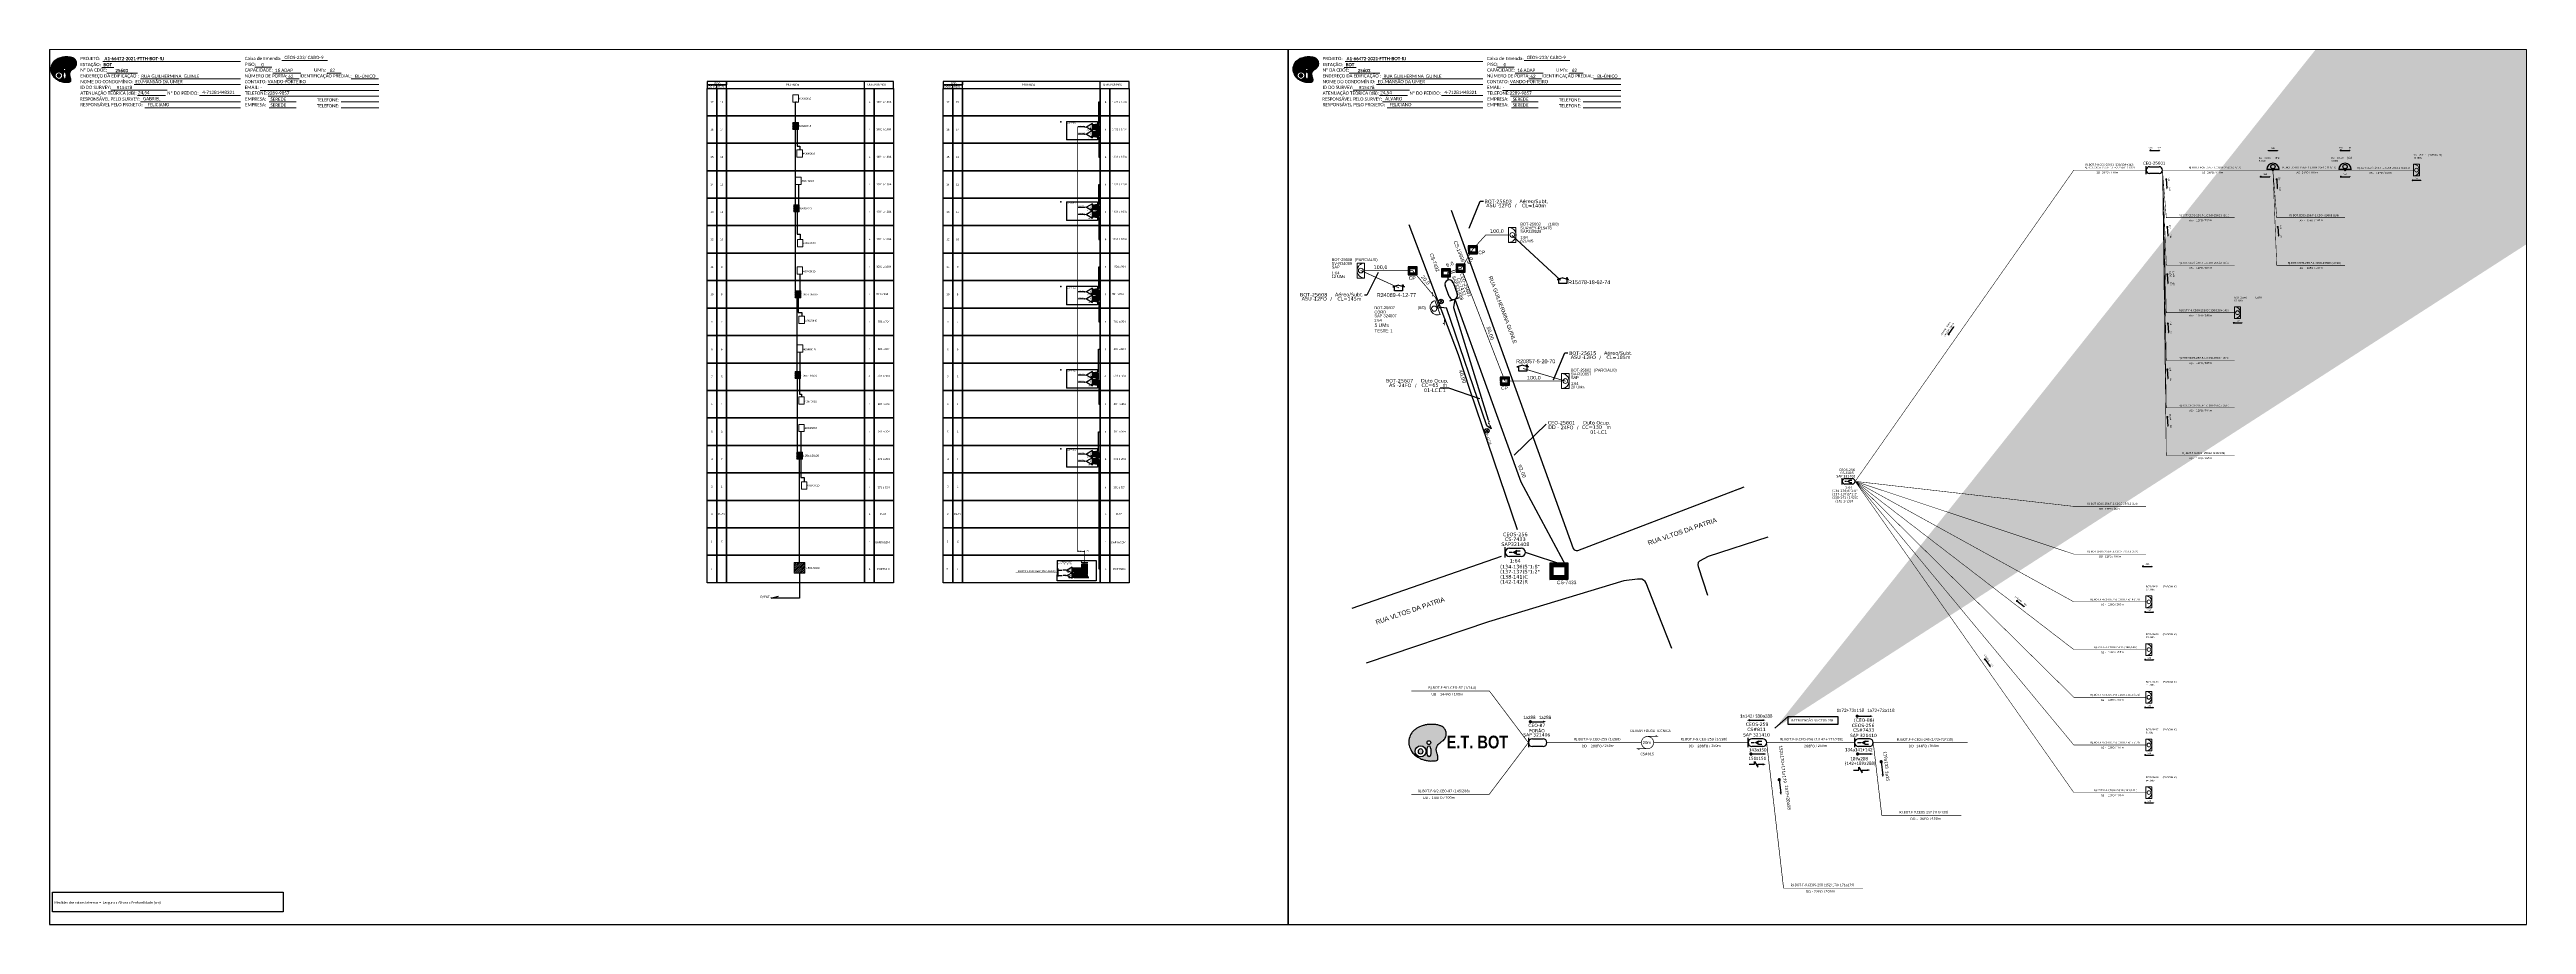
# Paper-space layout 'CDOI_25603' of a CAD drawing. Header units: metres. Extents: x 15.92 to 22.46, y 3.35 to 5.66.
# The model-space entities are those that its viewports show. They can reach past a viewport. Long polylines and large blocks are cut down to what shows.
import ezdxf
from ezdxf.enums import TextEntityAlignment as Align

# ---------------------------------------------------------------- set-up
doc = ezdxf.new("R2010")
doc.units = ezdxf.units.M
for name, color, linetype in [('10.1-Caixas Subterrâneas', 5, 'Continuous'), ('20.4-CEOS', 1, 'Continuous'), ('20.5-CABO AÉREO', 1, 'Continuous'), ('20.5-CEO', 1, 'Continuous'), ('CAP a instalar', 1, 'Continuous'), ('CDOE', 1, 'Continuous'), ('celulas gpon', 7, 'Continuous'), ('DROP DE CLIENTE', 140, 'Continuous'), ('E.T.', 7, 'Continuous'), ('label_cabos', 7, 'Continuous'), ('locais legendas', 7, 'Continuous'), ('QUADRA', 7, 'Continuous'), ('SETA', 7, 'Continuous'), ('Subida Lateral', 5, 'Continuous'), ('surveys', 7, 'Continuous'), ('surveys legendas', 7, 'Continuous'), ('UNIFILAR', 7, 'Continuous')]:
    doc.layers.add(name, color=color, linetype=linetype)
for name, color, linetype, lineweight in [('10.4-Postes', 1, 'Continuous', 0), ("20.0-LEGENDA DOS CDO'S", 1, 'Continuous', 0), ('20.1-CDO_INTERIOR', 1, 'Continuous', 0), ('20.2-CDO_POSTE', 1, 'Continuous', 5), ('40.1-ETIQUETAS', 1, 'Continuous', 20), ('Segmento Logradouro Texto', 238, 'Continuous', 0)]:
    doc.layers.add(name, color=color, linetype=linetype, lineweight=lineweight)
doc.styles.add('ARIAL', font='arial.ttf')
doc.styles.add('DIGICADE', font='arial.ttf')
doc.styles.add('ROMANS', font='arial.ttf')
doc.styles.add('siredit', font='verdana.ttf')
doc.styles.get("Standard").update_dxf_attribs({"font": 'arial.ttf'})
doc.styles.add('SWISS BIT', font='swisscb.ttf')
doc.styles.add('WMF-Calibri0', font='calibri.ttf')
doc.styles.add('WMF-Calibri1', font='calibrib.ttf')
doc.linetypes.add('FENCELINE1', pattern='A,0.25,-0.1,[133,ltypeshp.shx,S=0.1,R=0,X=-0.1,Y=0],-0.1,1', length=1.45)
doc.linetypes.add('RESERVA', pattern='A,0.5,-0.15,["RESERVA",Standard,S=0.18,R=0,X=0,Y=-0.1],-1.3', length=1.95)
doc.dimstyles.new('CL', dxfattribs={"dimtxt": 1, "dimasz": 2, "dimexe": 0.18, "dimexo": 0.0625, "dimgap": 0.09, "dimtad": 0, "dimdec": 0, "dimrnd": 1, "dimzin": 0, "dimdsep": 46, "dimtxsty": 'siredit', "dimblk": 'NONE', "dimcen": 0, "dimse1": 1, "dimse2": 1, "dimsd1": 1, "dimsd2": 1, "dimclrt": 7, "dimadec": 0, "dimazin": 0, "dimtfac": 1, "dimtdec": 0, "dimtofl": 0, "dimtmove": 0, "dimatfit": 3, "dimfxl": 0, "dimtolj": 1, "dimtzin": 0, "dimarcsym": 0})
doc.dimstyles.new('ISO-25', dxfattribs={"dimtxt": 2.5, "dimasz": 2.5, "dimexe": 1.25, "dimexo": 0.625, "dimtad": 1, "dimtxsty": 'Standard', "dimcen": 2.5, "dimadec": 0, "dimazin": 0, "dimtfac": 1, "dimtmove": 0, "dimatfit": 3, "dimfxl": 0, "dimarcsym": 0})

# ---------------------------------------------------------------- blocks, each defined once
blk = doc.blocks.new('OI')
h = blk.add_hatch(color=40)
edge = h.paths.add_edge_path()
edge.add_spline(control_points=[(4.35, -0.67), (3.92, -0.99), (3.26, -1.5), (2.81, -2.59), (2.9, -3.5), (3.06, -4.27), (3.31, -4.85), (3.37, -5.39), (3.4, -5.88), (3.2, -6.4), (2.54, -6.61), (1.65, -6.63), (0.55, -6.67), (-0.56, -6.42), (-1.61, -6.14), (-2.77, -5.61), (-3.92, -4.77), (-4.89, -3.7), (-5.34, -2.65), (-5.6, -1.94), (-5.85, -0.96), (-5.71, 0.47), (-5.1, 2.02), (-4.14, 3.02), (-3.3, 3.61), (-2.37, 4.16), (-1.36, 4.44), (-0.56, 4.7), (0.79, 4.85), (2.24, 4.97), (3.79, 4.57), (4.67, 4.21), (5.44, 3.65), (5.76, 2.99), (6.03, 2.21), (6.01, 1.46), (5.72, 0.64), (5.31, 0.08), (4.88, -0.38), (4.51, -0.55), (4.35, -0.67)], knot_values=[0, 0, 0, 0, 1.60434, 2.417191, 3.427595, 4.282808, 4.776746, 5.304182, 5.888771, 6.258406, 6.858137, 7.79129, 8.986195, 10.124242, 11.187857, 12.242908, 13.953784, 15.414161, 16.515391, 17.349188, 17.675853, 19.552021, 21.515531, 22.568638, 23.63245, 24.621084, 25.782718, 26.745347, 27.142653, 29.870543, 31.004649, 31.921532, 32.709589, 33.801391, 34.042471, 35.192333, 35.971461, 36.628871, 37.254359, 37.836911, 37.836911, 37.836911, 37.836911], degree=3, periodic=0)
h.paths.add_polyline_path([(1.13, -0.87, -1), (-0.04, -0.87, -1)], flags=16)
edge = h.paths.add_edge_path(flags=16)
edge.add_ellipse((0.56, -3.59), major_axis=(-0.02, 1.71), ratio=0.361305, start_angle=0, end_angle=360)
h.paths.add_polyline_path([(-0.36, -3.62, -1), (-3.8, -3.62, -1)], flags=16)
edge = h.paths.add_edge_path(flags=0)
edge.add_ellipse((-2.08, -3.62), major_axis=(0, 0.885), ratio=0.758294, start_angle=0, end_angle=360)
at = {"color": 40}
for centre, radius in [((-2.08, -3.62), 1.72), ((0.54, -0.87), 0.587)]:
    blk.add_circle(centre, radius, dxfattribs=at)
blk.add_ellipse((-2.08, -3.62), major_axis=(0, 0.885), ratio=0.758294, start_param=-3.141592653589792, end_param=3.141592653589792, dxfattribs=at)
blk.add_ellipse((0.56, -3.59), major_axis=(-0.02, 1.71), ratio=0.361305, dxfattribs=at)
at = {"color": 40, "start_tangent": (-0.800898, -0.598801), "end_tangent": (-0.800898, -0.598801)}
blk.add_spline([(4.35, -0.67), (3.2, -1.78), (2.9, -2.54), (2.92, -3.55), (3.12, -4.38), (3.28, -4.85), (3.37, -5.37), (3.35, -5.95), (3.2, -6.29), (2.66, -6.55), (1.73, -6.63), (0.54, -6.62), (-0.58, -6.41), (-1.6, -6.11), (-2.56, -5.67), (-3.95, -4.67), (-4.89, -3.56), (-5.37, -2.56), (-5.64, -1.78), (-5.72, -1.46), (-5.63, 0.42), (-4.84, 2.22), (-4.13, 2.99), (-3.27, 3.62), (-2.4, 4.09), (-1.3, 4.47), (-0.37, 4.72), (0.02, 4.77), (2.75, 4.8), (3.85, 4.53), (4.69, 4.16), (5.31, 3.68), (5.85, 2.73), (5.93, 2.5), (5.94, 1.35), (5.67, 0.62), (5.29, 0.08), (4.84, -0.36), (4.35, -0.67)], degree=3, dxfattribs=at)
blk = doc.blocks.new('SURVEY_SURVEY')
for p, q in [((0, 0.0000152), (-0.0000151, 0.0000108)), ((-0.0000151, 0.0000108), (-0.0000104, 0.0000108)), ((-0.0000103, 0), (-0.0000103, 0.0000108)), ((0.0000103, 0), (-0.0000103, 0)), ((0, 0.0000152), (0.0000151, 0.0000108)), ((0.0000101, 0.0000159), (0.0000117, 0.0000159)), ((0.0000101, 0.0000123), (0.0000101, 0.0000159)), ((0.0000151, 0.0000108), (0.0000103, 0.0000108)), ((0.0000103, 0.0000108), (0.0000103, 0)), ((0.0000117, 0.0000159), (0.0000117, 0.0000119))]:
    blk.add_line(p, q)
blk = doc.blocks.new('CDOI_CT_ESQ')
at = {"layer": '20.1-CDO_INTERIOR', "color": 8, "lineweight": 18}
blk.add_lwpolyline([(-2.12, -2.13), (-2.12, 2.12), (0, 2.12), (0.01, -2.13)], close=True, dxfattribs=at)
blk.add_circle((-1.06, 0), 0.68, dxfattribs=at)
blk.add_arc((0.01, 0), 2.13, 90.02759, 270.02759, dxfattribs=at)
at = {"layer": "20.0-LEGENDA DOS CDO'S", "color": 8, "style": 'ARIAL'}
for tag, p in [('SAP', (-9.3, 0.61)), ('CDO_N', (-9.3, 2.69)), ('SURVEY', (-9.3, 1.6)), ('1:XX', (-9.31, -1.08)), ('UMS', (-9.31, -2.09))]:
    blk.add_attdef(tag, p, '', height=0.8, rotation=359.97241, dxfattribs=at)
blk.add_attdef('FIBRAS_UTILIZADAS', text='', height=0.8, rotation=359.97241, dxfattribs=at).set_placement((-1.59, 2.69), align=Align.CENTER)
blk = doc.blocks.new('CDOI_CT_DRT')
at = {"layer": '20.1-CDO_INTERIOR', "color": 8, "lineweight": 18}
blk.add_lwpolyline([(2.13, -2.13), (2.13, 2.12), (0, 2.12), (0, -2.13)], close=True, dxfattribs=at)
blk.add_circle((1.06, 0), 0.68, dxfattribs=at)
blk.add_arc((0, 0), 2.13, 269.97241, 89.97241, dxfattribs=at)
at = {"layer": "20.0-LEGENDA DOS CDO'S", "color": 8, "style": 'ARIAL'}
for tag, p in [('SURVEY', (2.61, 1.6)), ('SAP', (2.61, 0.61)), ('CDO_N', (2.61, 2.69)), ('1:XX', (2.6, -1.08)), ('UMS', (2.6, -2.09))]:
    blk.add_attdef(tag, p, '', height=0.8, rotation=359.97241, dxfattribs=at)
blk.add_attdef('FIBRAS_UTILIZADAS', text='', height=0.8, rotation=359.97241, dxfattribs=at).set_placement((10.32, 2.69), align=Align.CENTER)
blk = doc.blocks.new('*U4')
at = {"color": 0}
blk.add_line((2.14, -0.58), (-2.1, -0.68), dxfattribs=at)
for centre, radius in [((0, 0.38), 0.733), ((0.03, -1.03), 0.393)]:
    blk.add_circle(centre, radius, dxfattribs=at)
blk.add_arc((0.02, -0.63), 2.12, 1.37817, 181.37817, dxfattribs=at)
blk = doc.blocks.new('*X7')
at = {"color": 0, "linetype": 'Continuous'}
for p, q in [((-1.25, 0.34099), (-0.49099, 1.1)), ((-1.25, 0.517767), (-0.667767, 1.1)), ((-1.25, 0.694544), (-0.844544, 1.1)), ((-1.25, 0.87132), (-1.02132, 1.1)), ((-1.25, 1.048097), (-1.198097, 1.1)), ((-1.25, 0.164214), (-0.8035, 0.610714)), ((-1.25, -0.012563), (-0.8035, 0.433937)), ((-1.25, -0.18934), (-0.8035, 0.25716)), ((-1.25, -0.366117), (-0.8035, 0.080383)), ((-0.789214, 0.625), (-0.314214, 1.1)), ((-0.612437, 0.625), (-0.137437, 1.1)), ((-0.43566, 0.625), (0.03934, 1.1)), ((-0.258883, 0.625), (0.216117, 1.1)), ((-0.082107, 0.625), (0.392893, 1.1)), ((0.09467, 0.625), (0.56967, 1.1)), ((0.271447, 0.625), (0.746447, 1.1)), ((0.448223, 0.625), (0.923223, 1.1)), ((0.625, 0.625), (1.1, 1.1)), ((0.801777, 0.625), (1.25, 1.073223)), ((0.8035, 0.449947), (1.25, 0.896447)), ((0.8035, 0.27317), (1.25, 0.71967)), ((0.8035, 0.096393), (1.25, 0.542893)), ((0.8035, -0.080383), (1.25, 0.366117)), ((0.8035, -0.25716), (1.25, 0.18934)), ((0.8035, -0.433937), (1.25, 0.012563)), ((-1.25, -0.542893), (-0.8035, -0.096393)), ((-1.25, -0.71967), (-0.8035, -0.27317)), ((-1.25, -0.896447), (-0.8035, -0.449947)), ((-1.25, -1.073223), (-0.801777, -0.625)), ((-1.1, -1.1), (-0.625, -0.625)), ((-0.923223, -1.1), (-0.448223, -0.625)), ((-0.746447, -1.1), (-0.271447, -0.625)), ((-0.56967, -1.1), (-0.09467, -0.625)), ((-0.392893, -1.1), (0.082107, -0.625)), ((-0.216117, -1.1), (0.258883, -0.625)), ((-0.03934, -1.1), (0.43566, -0.625)), ((0.137437, -1.1), (0.612437, -0.625)), ((0.314214, -1.1), (0.789214, -0.625)), ((0.49099, -1.1), (1.25, -0.34099)), ((0.667767, -1.1), (1.25, -0.517767)), ((0.8035, -0.610714), (1.25, -0.164214)), ((0.844544, -1.1), (1.25, -0.694544)), ((1.02132, -1.1), (1.25, -0.87132)), ((1.198097, -1.1), (1.25, -1.048097))]:
    blk.add_line(p, q, dxfattribs=at)
blk = doc.blocks.new('MANHOLE_MQ')
at = {"color": 0, "linetype": 'Continuous'}
for p, q in [((0.0000062, 0.0000057), (-0.0000063, 0.0000057)), ((-0.0000063, 0.0000057), (-0.0000063, -0.0000053)), ((-0.000004, 0.0000033), (0.000004, 0.0000033)), ((-0.000004, -0.0000029), (-0.000004, 0.0000033)), ((0.000004, 0.0000033), (0.000004, -0.0000029)), ((0.0000062, -0.0000053), (0.0000062, 0.0000057)), ((-0.0000063, -0.0000053), (0.0000062, -0.0000053)), ((0.000004, -0.0000029), (-0.000004, -0.0000029)), ((0.000004, -0.0000029), (0.000004, -0.0000029))]:
    blk.add_line(p, q, dxfattribs=at)
at = {"color": 0, "linetype": 'Continuous', "xscale": 5e-06, "yscale": 5e-06, "zscale": 1e-05}
blk.add_blockref('*X7', (0, 0.0000002), dxfattribs=at)
blk = doc.blocks.new('*U8')
at = {"layer": '20.4-CEOS', "color": 7, "style": 'siredit'}
for tag, p in [('FIBRAS_SPLITTER', (0, 0)), ('FIBRAS_TOP_C', (0, -4.13)), ('RESERVA_FINAIS', (0, -5.46))]:
    blk.add_attdef(tag, p, '', height=1.01, dxfattribs=at)
for tag, p, flags in [('ID_ATIVIDADE', (0, -6.77), 3), ('QTDE', (0, -9.4), 1), ('FATOR', (0, -8.09), 1), ('FID', (0, -10.71), 1)]:
    blk.add_attdef(tag, p, '', height=1.01, dxfattribs=dict(at, flags=flags))
blk = doc.blocks.new('*U10')
at = {"layer": '20.4-CEOS', "color": 7, "style": 'siredit'}
blk.add_attdef('FIBRAS_SPLITTER', (0, 0), '', height=1.01, dxfattribs=at)
for tag, p, flags in [('QTDE', (0, -4.11), 1), ('ID_ATIVIDADE', (0, -1.48), 3), ('FATOR', (0, -2.79), 1), ('FID', (0, -5.42), 1)]:
    blk.add_attdef(tag, p, '', height=1.01, dxfattribs=dict(at, flags=flags))
blk = doc.blocks.new('Inst CDOE-8 CAIXA DIST OPT CDOE 48F_8D C_SPL OPTAP')
at = {"layer": "20.0-LEGENDA DOS CDO'S", "color": 0}
for tag, p, style, flags in [('ID_ATIVIDADE', (0.12, 6.47), 'ARIAL', 3), ('FATOR', (7.92, 6.47), 'ARIAL', 1), ('QTDE', (0.23, -0.97), 'DIGICADE', 3)]:
    blk.add_attdef(tag, p, '', height=0.8, rotation=0.11799, dxfattribs=dict(at, style=style, flags=flags))
at = {"layer": "20.0-LEGENDA DOS CDO'S", "color": 0, "style": 'ARIAL'}
for tag, p, height in [('1:XX', (-0.01, 1.7), 0.8), ('SAP', (0.12, 2.96), 0.8), ('CORDOALHA', (0.12, 4.02), 0.8), ('FID', (0.12, 5.25), 0.8), ('UMS', (0.14, 0.22), 1)]:
    blk.add_attdef(tag, p, '', height=height, rotation=0.11799, dxfattribs=at)
blk.add_attdef('FIBRAS_UTILIZADAS', text='', height=0.8, rotation=0.11799, dxfattribs=at).set_placement((13.48, 5.26), align=Align.CENTER)
blk = doc.blocks.new('Teste  FTTH')
at = {"color": 0, "lineweight": 0, "style": 'ROMANS'}
for tag, p in [('TESTE', (-2.3, -0.29)), ('QTDE', (0.21, -0.29))]:
    blk.add_attdef(tag, p, '', height=0.48, dxfattribs=at)
for tag, p, flags in [('FID', (-2.23, -1.25), 1), ('FATOR', (-2.23, -2.03), 3), ('ID_ATIVIDADE', (-2.23, -2.72), 3)]:
    blk.add_attdef(tag, p, '', height=0.48, dxfattribs=dict(at, flags=flags))
blk = doc.blocks.new('A$C7D267BC9')
at = {"color": 1}
for p, q in [((1.49, 2.26), (2.67, 1.17)), ((2.63, 2.3), (1.53, 1.13))]:
    blk.add_line(p, q, dxfattribs=at)
blk.add_circle((2.08, 1.72), 0.803, dxfattribs=at)
blk = doc.blocks.new('Inst CB DT OCUP CFOA-SM-DD-G-24')
at = {"layer": 'label_cabos', "color": 0, "style": 'siredit'}
for tag, flags, p in [('ID_ATIVIDADE', 3, (1.31, 2.67)), ('FATOR', 1, (11.56, 2.55))]:
    blk.add_attdef(tag, text='', height=1, rotation=359.69001, dxfattribs=dict(at, flags=flags)).set_placement(p, align=Align.MIDDLE_CENTER)
for tag, p in [('TIPO_CABO', (1.11, 0)), ('DESTINO_CABO', (3.13, 1.26)), ('CABO', (4.69, -0.05)), ('/', (7.71, -0.05)), ('LANCE', (10.41, 0.02)), ('TIPO_CABO', (13.11, 1.24)), ('UND', (16.46, 0)), ('FID', (13.65, -1.41))]:
    blk.add_attdef(tag, text='', height=1, rotation=359.69001, dxfattribs=at).set_placement(p, align=Align.MIDDLE_CENTER)
blk.add_attdef('QTDE', (11.93, -0.45), '', height=1, rotation=359.69001, dxfattribs=at)
blk = doc.blocks.new('LEGENDA DOS CABOS')
at = {"layer": 'label_cabos', "color": 0, "style": 'siredit'}
for tag, p in [('TIPO_CABO', (2.74, 0.52)), ('ID', (4.24, 1.63)), ('CABO', (6.16, 0.47)), ('/', (9.19, 0.47)), ('METROS', (14.36, 0.47)), ('XX', (14.31, 1.67))]:
    blk.add_attdef(tag, text='', height=1, rotation=359.69001, dxfattribs=at).set_placement(p, align=Align.MIDDLE_CENTER)
blk = doc.blocks.new('Inst CB DT OCUP CFOA-SM-AS-80-TS-24')
at = {"layer": 'label_cabos', "color": 0, "style": 'siredit'}
for tag, flags, p in [('ID_ATIVIDADE', 3, (1.31, 2.67)), ('FATOR', 1, (11.56, 2.55))]:
    blk.add_attdef(tag, text='', height=1, rotation=359.69001, dxfattribs=dict(at, flags=flags)).set_placement(p, align=Align.MIDDLE_CENTER)
for tag, p in [('TIPO_CABO', (1.76, 0)), ('DESTINO_CABO', (3.13, 1.26)), ('CABO', (4.69, -0.05)), ('/', (7.71, -0.05)), ('LANCE', (10.91, 0)), ('TIPO_CABO', (13.11, 1.24)), ('UND', (15.96, 0)), ('FID', (13.15, -1.41))]:
    blk.add_attdef(tag, text='', height=1, rotation=359.69001, dxfattribs=at).set_placement(p, align=Align.MIDDLE_CENTER)
blk.add_attdef('QTDE', (12.43, -0.47), '', height=1, rotation=359.69001, dxfattribs=at)
blk = doc.blocks.new('CEOS_RP_CT_DRT')
at = {"layer": '20.4-CEOS', "color": 0}
for p, q in [((-4.5, 1.2), (-1.2, 1.2)), ((-1.2, -1.2), (-4.5, -1.2))]:
    blk.add_line(p, q, dxfattribs=at)
for points in [[(-5.7, -1.4), (-5.7, 1.4)], [(-3.8, 0), (-4.6, 0)], [(-2.5, 0.5), (-1.5, 0.5)], [(-2.5, -0.5), (-1.5, -0.5)]]:
    blk.add_lwpolyline(points, dxfattribs=at)
blk.add_lwpolyline([(-3.8, 0, 0, 1.47, 0), (-2.4, 0, 1.47, 1.47, 0)], format="xyseb", dxfattribs=at)
for centre, start, end in [((-4.5, 0), 90, 270), ((-1.2, 0), 270, 90)]:
    blk.add_arc(centre, 1.19, start, end, dxfattribs=at)
at = {"layer": '20.4-CEOS', "color": 7, "style": 'siredit'}
for tag, p in [('Nº_DA_CEOS', (-2.9, 5.6)), ('LOCAL', (-2.9, 4.2)), ('SAP', (-2.9, 2.8)), ('RACIO_SPLITAGEM', (-2.9, -1.9)), ('FIBRAS_SPLITTER', (-2.9, -3.6)), ('RESERVA_FINAIS', (-2.9, -6.4)), ('FIBRAS_TOP_C', (-2.9, -5.1))]:
    blk.add_attdef(tag, text='', height=1.01, dxfattribs=at).set_placement(p, align=Align.TOP_CENTER)
blk = doc.blocks.new('ETIQUETA_RS5F')
at = {"layer": '40.1-ETIQUETAS', "color": 0, "style": 'siredit'}
blk.add_text('/', height=1.5, dxfattribs=at).set_placement((1.6, -2), align=Align.MIDDLE_RIGHT)
for tag, p in [('ETIQUETA_R_SECUNDARIA', (1.2, 2.1)), ('ETIQUETA_R_PRIMARIA', (1.2, 4.1)), ('F_ATIVAS/F_MORTAS', (1.1, -4.2))]:
    blk.add_attdef(tag, text='', height=1.5, dxfattribs=at).set_placement(p, align=Align.MIDDLE_CENTER)
for tag, p in [('TIPO_CABO', (-6.6, -2.1)), ('CAP_CABO', (0.4, -2.1))]:
    blk.add_attdef(tag, text='', height=1.5, dxfattribs=at).set_placement(p, align=Align.MIDDLE_RIGHT)
for tag, p in [('FUSÃO_1', (0.8, -8.4)), ('FUSÃO_2', (0.8, -10.6)), ('FUSÃO_3', (0.8, -12.9)), ('FUSÃO_4', (0.8, -15.1)), ('FUSÃO_5', (0.8, -17.2))]:
    blk.add_attdef(tag, text='', height=1.5, dxfattribs=at).set_placement(p, align=Align.CENTER)
blk.add_attdef('METROS', text='', height=1.5, dxfattribs=at).set_placement((2.1, -2), align=Align.MIDDLE_LEFT)
blk = doc.blocks.new('CDOI_INT')
at = {"layer": '20.1-CDO_INTERIOR', "color": 0, "lineweight": 18}
blk.add_lwpolyline([(4.2, -4.2), (4.2, 4.2), (0, 4.2), (0, -4.2)], close=True, dxfattribs=at)
blk.add_circle((2.1, 0), 1.36, dxfattribs=at)
blk.add_arc((0, 0), 4.25, 270, 90, dxfattribs=at)
at = {"layer": "20.0-LEGENDA DOS CDO'S", "color": 0, "style": 'ARIAL'}
for tag, p in [('CDO_N', (-0.1, 10.4)), ('SURVEY', (-0.1, 8.2)), ('SAP', (-0.1, 6.2)), ('SPLITER_1', (21.2, 10.4)), ('SPLITER_2', (21.2, 8.7)), ('1:XX', (5.9, -2.2)), ('UMS', (5.9, -4.2))]:
    blk.add_attdef(tag, p, '', height=1.36, dxfattribs=at)
blk.add_attdef('FIBRAS_UTILIZADAS', text='', height=1.36, dxfattribs=at).set_placement((15.3, 10.4), align=Align.CENTER)
blk = doc.blocks.new('SAN')
at = {"layer": 'SETA'}
blk.add_lwpolyline([(-2.6, 0), (6, 0)], dxfattribs=at)
for points in [[(-2.1, -0.7), (-3.9, 0), (-2.1, 0.7)], [(5.3, 0.7), (7.2, 0), (5.3, -0.7)]]:
    blk.add_solid(points, dxfattribs=at)
blk = doc.blocks.new('CDOE-TEXTO PADRÃO')
at = {"layer": "20.0-LEGENDA DOS CDO'S", "color": 0, "style": 'ARIAL'}
for tag, p in [('CDO_N', (0.5, 7.4)), ('CORDOALHA', (0.5, 4.3)), ('SAP', (0.5, 1.7)), ('SPLITER_1', (0.6, -0.9)), ('SPLITER_2', (0.6, -3.5)), ('(XX-XX_F)S', (0.5, -8.3)), ('(XX-XX_L)S', (0.5, -10.8)), ('UMS', (0.5, -13.1))]:
    blk.add_attdef(tag, p, '', height=1.7, rotation=0.118, dxfattribs=at)
blk.add_attdef('FIBRAS_UTILIZADAS', text='', height=1.7, rotation=0.118, dxfattribs=at).set_placement((19.8, 7.4), align=Align.CENTER)
blk = doc.blocks.new('SPLT_1-8_DIV_DIR')
h = blk.add_hatch(color=3)
h.dxf.hatch_style = 1
edge = h.paths.add_edge_path()
edge.add_arc((12.8, 4), 0.242, 0, 360)
h = blk.add_hatch(color=3)
h.dxf.hatch_style = 1
edge = h.paths.add_edge_path()
edge.add_arc((13.3, 2.9), 0.242, 0, 360)
h = blk.add_hatch(color=3)
h.dxf.hatch_style = 1
edge = h.paths.add_edge_path()
edge.add_arc((13.8, 1.7), 0.242, 0, 360)
h = blk.add_hatch(color=3)
h.dxf.hatch_style = 1
edge = h.paths.add_edge_path()
edge.add_arc((14.3, 0.6), 0.242, 0, 360)
h = blk.add_hatch(color=3)
h.dxf.hatch_style = 1
edge = h.paths.add_edge_path()
edge.add_arc((14.8, -0.6), 0.242, 0, 360)
h = blk.add_hatch(color=3)
h.dxf.hatch_style = 1
edge = h.paths.add_edge_path()
edge.add_arc((15.3, -1.7), 0.242, 0, 360)
h = blk.add_hatch(color=3)
h.dxf.hatch_style = 1
edge = h.paths.add_edge_path()
edge.add_arc((15.8, -2.9), 0.242, 0, 360)
h = blk.add_hatch(color=3)
h.dxf.hatch_style = 1
edge = h.paths.add_edge_path()
edge.add_arc((16.3, -4), 0.242, 0, 360)
at = {"color": 1, "lineweight": 0}
blk.add_lwpolyline([(2.2, 0), (0, 0)], dxfattribs=at)
at = {"color": 1}
blk.add_lwpolyline([(11.9, 5.4), (2.2, 0), (11.9, -5.4), (11.9, 5.4)], dxfattribs=at)
at = {"color": 7, "lineweight": 0}
for points in [[(12.8, 4), (11.9, 4)], [(11.9, 2.9), (13.3, 2.9)], [(11.9, 1.7), (13.8, 1.7)], [(11.9, 0.6), (14.3, 0.6)], [(11.9, -0.6), (14.8, -0.6)], [(11.9, -1.7), (15.3, -1.7)], [(11.9, -2.9), (15.8, -2.9)], [(11.9, -4), (16.3, -4)]]:
    blk.add_lwpolyline(points, dxfattribs=at)
at = {"color": 3}
for centre in [(12.8, 4), (13.3, 2.9), (13.8, 1.7), (14.3, 0.6), (14.8, -0.6), (15.3, -1.7), (15.8, -2.9), (16.3, -4)]:
    blk.add_circle(centre, 0.242, dxfattribs=at)
at = {"color": 1, "style": 'ARIAL'}
for s, height, p in [('1:8', 2, (5.3, -0.9)), ('S1', 0.75, (10.5, 3.8)), ('S2', 0.75, (10.5, 2.6)), ('S3', 0.75, (10.5, 1.4)), ('S4', 0.75, (10.5, 0.2)), ('S5', 0.75, (10.5, -1)), ('S6', 0.75, (10.5, -2.1)), ('S7', 0.75, (10.5, -3.2)), ('S8', 0.75, (10.5, -4.4))]:
    blk.add_text(s, height=height, dxfattribs=at).set_placement(p)
blk = doc.blocks.new('A$C415C251F')
at = {"color": 3}
blk.add_point((0, 0), dxfattribs=at)
blk = doc.blocks.new('LEG_CDOIA8_C-SPLT_DIR')
at = {"color": 3}
blk.add_blockref('A$C415C251F', (0, 0), dxfattribs=at)
at = {"color": 1, "style": 'WMF-Calibri0', "flags": 4}
blk.add_attdef('CDO', (-26.8, -2.6), '', height=2, dxfattribs=at)
blk.add_attdef('MODELO', text='', height=1.5, dxfattribs=at).set_placement((-22.2, -4.5), align=Align.CENTER)
at = {"style": 'ARIAL', "flags": 4}
blk.add_attdef('SPLITAGEM', text='', height=1.5, dxfattribs=at).set_placement((-18.4, -12.6), align=Align.CENTER)
blk = doc.blocks.new('SPLITTER_')
blk.add_point((0, 0))
at = {"style": 'ARIAL', "flags": 4}
blk.add_attdef('SPLT', (0, -3.3), '', height=1.5, dxfattribs=at)
blk = doc.blocks.new('LEG_CDOIA8_C-SPLT_ESQ')
at = {"color": 3, "extrusion": (0, 0, -1), "xscale": -1, "zscale": -1}
blk.add_blockref('A$C415C251F', (0, 0), dxfattribs=at)
at = {"style": 'ARIAL', "flags": 4}
blk.add_attdef('SPLITAGEM', text='', height=1.5, dxfattribs=at).set_placement((18.6, -12.6), align=Align.CENTER)
at = {"color": 1, "style": 'WMF-Calibri0', "flags": 4}
blk.add_attdef('MODELO', text='', height=1.5, dxfattribs=at).set_placement((22.5, -4.5), align=Align.CENTER)
blk.add_attdef('CDO', (21.4, -2.6), '', height=2, dxfattribs=at)
blk = doc.blocks.new('SPLT_1-8_SC-APC')
at = {"color": 1, "lineweight": 0}
blk.add_lwpolyline([(-17, -7.5), (-19.3, -7.5)], dxfattribs=at)
at = {"color": 1}
blk.add_lwpolyline([(-7.4, -2.1), (-17, -7.5), (-7.4, -13), (-7.4, -2.1)], dxfattribs=at)
at = {"color": 3, "lineweight": 0}
for points in [[(-3, -3.5), (-7.4, -3.5)], [(-7.4, -4.7), (-3, -4.7)], [(-7.4, -5.8), (-3, -5.8)], [(-7.4, -7), (-3, -7)], [(-7.4, -8.1), (-3, -8.1)], [(-7.4, -9.3), (-3, -9.3)], [(-7.4, -10.4), (-3, -10.4)], [(-7.4, -11.6), (-3, -11.6)], [(-2.4, -3), (-2.4, -4)], [(-2.4, -3), (0, -3)], [(-2.4, -4), (0, -4)], [(-2.4, -4.2), (-2.4, -5.2)], [(-2.4, -4.2), (0, -4.2)], [(-2.4, -5.2), (0, -5.2)], [(-2.4, -5.3), (-2.4, -6.3)], [(-2.4, -5.3), (0, -5.3)], [(-2.4, -6.3), (0, -6.3)], [(-2.4, -6.5), (-2.4, -7.5)], [(-2.4, -6.5), (0, -6.5)], [(-2.4, -7.5), (0, -7.5)], [(-2.4, -7.6), (-2.4, -8.6)], [(-2.4, -7.6), (0, -7.6)], [(-2.4, -8.6), (0, -8.6)], [(-2.4, -8.8), (-2.4, -9.8)], [(-2.4, -8.8), (0, -8.8)], [(-2.4, -9.8), (0, -9.8)], [(-2.4, -9.9), (-2.4, -10.9)], [(-2.4, -9.9), (0, -9.9)], [(-2.4, -10.9), (0, -10.9)], [(-2.4, -11.1), (-2.4, -12.1)], [(-2.4, -11.1), (0, -11.1)], [(-2.4, -12.1), (0, -12.1)]]:
    blk.add_lwpolyline(points, dxfattribs=at)
for points in [[(-3, -3.2), (-2.4, -3.2), (-2.4, -3.8), (-3, -3.8)], [(-3, -4.4), (-2.4, -4.4), (-2.4, -5), (-3, -5)], [(-3, -5.5), (-2.4, -5.5), (-2.4, -6.1), (-3, -6.1)], [(-3, -6.7), (-2.4, -6.7), (-2.4, -7.3), (-3, -7.3)], [(-3, -7.8), (-2.4, -7.8), (-2.4, -8.4), (-3, -8.4)], [(-3, -9), (-2.4, -9), (-2.4, -9.6), (-3, -9.6)], [(-3, -10.1), (-2.4, -10.1), (-2.4, -10.7), (-3, -10.7)], [(-3, -11.3), (-2.4, -11.3), (-2.4, -11.9), (-3, -11.9)]]:
    blk.add_lwpolyline(points, close=True, dxfattribs=at)
at = {"color": 1, "style": 'ARIAL'}
for s, height, p in [('1:8', 2, (-13.9, -8.4)), ('S1', 0.75, (-8.7, -3.8)), ('S2', 0.75, (-8.7, -5)), ('S3', 0.75, (-8.7, -6.2)), ('S4', 0.75, (-8.7, -7.4)), ('S5', 0.75, (-8.7, -8.6)), ('S6', 0.75, (-8.7, -9.7)), ('S7', 0.75, (-8.7, -10.8)), ('S8', 0.75, (-8.7, -11.9))]:
    blk.add_text(s, height=height, dxfattribs=at).set_placement(p)
blk = doc.blocks.new('_None')
blk = doc.blocks.new('*U35')
at = {"color": 3}
blk.add_lwpolyline([(0.0000405, 0.000041), (0.0001936, 0.000041), (0.0001936, 0.0000158), (0.0000405, 0.0000158)], close=True, dxfattribs=at)
at = {"color": 3, "style": 'ARIAL'}
blk.add_attdef('SERVIÇO_EM_EMENDA_EXIST', text='', height=0.00000666, dxfattribs=at).set_placement((0.0001321, 0.0000254), align=Align.RIGHT)
blk.add_attdef('FID', (0.0001344, 0.0000254), '', height=0.00000666, dxfattribs=at)
at = {"layer": '10.4-Postes', "lineweight": 0, "style": 'ROMANS'}
for tag, p, flags in [('ID_ATIVIDADE', (-0.0000068, -0.0000086), 3), ('QTDE', (-0.000006, -0.000014), 3), ('FATOR', (-0.0000019, -0.0000113), 1)]:
    blk.add_attdef(tag, p, '', height=0.00000209, dxfattribs=dict(at, flags=flags))
at = {"color": 3}
blk.add_leader([(-0.0000002, 0.0000042), (0.0000405, 0.000041)], dimstyle='CL', override={"dimgap": 0.09, "dimtad": 0}, dxfattribs=at)

msp = doc.modelspace()

# ---------------------------------------------------------------- hatches: boundary and pattern name
h = msp.add_hatch(color=3)
h.dxf.hatch_style = 1
edge = h.paths.add_edge_path()
edge.add_arc((700, 539), 0.112, 0, 360)
h = msp.add_hatch(color=3)
h.dxf.hatch_style = 1
edge = h.paths.add_edge_path()
edge.add_arc((700, 534.1), 0.112, 0, 360)
h = msp.add_hatch(color=3)
h.dxf.hatch_style = 1
edge = h.paths.add_edge_path()
edge.add_arc((700, 484.4), 0.112, 0, 360)
h = msp.add_hatch(color=3)
h.dxf.hatch_style = 1
edge = h.paths.add_edge_path()
edge.add_arc((700, 479.5), 0.112, 0, 360)
h = msp.add_hatch(color=3)
h.dxf.hatch_style = 1
edge = h.paths.add_edge_path()
edge.add_arc((700, 427.1), 0.112, 0, 360)
h = msp.add_hatch(color=3)
h.dxf.hatch_style = 1
edge = h.paths.add_edge_path()
edge.add_arc((700, 422.3), 0.112, 0, 360)
h = msp.add_hatch(color=3)
h.dxf.hatch_style = 1
edge = h.paths.add_edge_path()
edge.add_arc((700, 370.6), 0.112, 0, 360)
h = msp.add_hatch(color=3)
h.dxf.hatch_style = 1
edge = h.paths.add_edge_path()
edge.add_arc((700, 365.7), 0.112, 0, 360)
h = msp.add_hatch(color=3)
h.dxf.hatch_style = 1
edge = h.paths.add_edge_path()
edge.add_arc((700, 316.9), 0.112, 0, 360)
h = msp.add_hatch(color=3)
h.dxf.hatch_style = 1
edge = h.paths.add_edge_path()
edge.add_arc((700, 312), 0.112, 0, 360)
at = {"linetype": 'Continuous'}
h = msp.add_hatch(dxfattribs=at)
h.set_pattern_fill('ANSI31', color=1, scale=0.289112, style=0)
h.set_pattern_definition([(45, (-812.6278, -571.0073), (-0.64907423, 0.64907423), [])])
h.paths.add_polyline_path([(506.3, 243.4), (502.6, 243.4), (502.6, 236.1), (509.9, 236.1), (509.9, 243.4)])
h.paths.add_polyline_path([(505, 239.1), (507.9, 239.1), (507.9, 240.7), (505, 240.7)], flags=24)
h = msp.add_hatch(color=3)
h.dxf.hatch_style = 1
edge = h.paths.add_edge_path()
edge.add_arc((687.2, 238.2), 0.0886, 0, 360)
h = msp.add_hatch(color=3)
h.dxf.hatch_style = 1
edge = h.paths.add_edge_path()
edge.add_arc((687.2, 234.5), 0.0886, 0, 360)
at = {"layer": 'CDOE', "linetype": 'Continuous'}
h = msp.add_hatch(dxfattribs=at)
h.set_pattern_fill('ANSI31', color=1, scale=0.2849, angle=10, style=0)
h.set_pattern_definition([(55, (-27.7875, 44.687), (-0.7409709, 0.5188334), [])])
h.paths.add_polyline_path([(505.5, 542.1), (501.8, 542.1), (501.8, 537.2), (505.5, 537.2)])
h.paths.add_polyline_path([(505.5, 538.6), (514.3, 538.6), (514.3, 540.6), (505.5, 540.6)], flags=9)
h = msp.add_hatch(dxfattribs=at)
h.set_pattern_fill('ANSI31', color=1, scale=0.2849, angle=10, style=0)
h.set_pattern_definition([(55, (-27.2813, -11.1991), (-0.7409709, 0.5188334), [])])
h.paths.add_polyline_path([(506, 486.2), (502.3, 486.2), (502.3, 481.4), (506, 481.4)])
h.paths.add_polyline_path([(506, 482.7), (514.8, 482.7), (514.8, 484.7), (506, 484.7)], flags=9)
h = msp.add_hatch(dxfattribs=at)
h.set_pattern_fill('ANSI31', color=1, scale=0.2849, angle=10, style=0)
h.set_pattern_definition([(55, (-26.2235, -69.64535), (-0.7409709, 0.5188334), [])])
h.paths.add_polyline_path([(507.1, 427.8), (503.3, 427.8), (503.3, 422.9), (507.1, 422.9)])
h.paths.add_polyline_path([(507, 424.3), (515.9, 424.3), (515.9, 426.3), (507, 426.3)], flags=9)
h = msp.add_hatch(dxfattribs=at)
h.set_pattern_fill('ANSI31', color=1, scale=0.2849, angle=10, style=0)
h.set_pattern_definition([(55, (-26.25155, -124.41395), (-0.7409709, 0.5188334), [])])
h.paths.add_polyline_path([(507, 373), (503.3, 373), (503.3, 368.1), (507, 368.1)])
h.paths.add_polyline_path([(507, 369.5), (515.9, 369.5), (515.9, 371.5), (507, 371.5)], flags=9)
h = msp.add_hatch(dxfattribs=at)
h.set_pattern_fill('ANSI31', color=1, scale=0.2849, angle=10, style=0)
h.set_pattern_definition([(55, (-25.1261, -179.069), (-0.7409709, 0.5188334), [])])
h.paths.add_polyline_path([(508.2, 318.3), (504.4, 318.3), (504.4, 313.5), (508.2, 313.5)])
h.paths.add_polyline_path([(508.1, 314.9), (517, 314.9), (517, 316.9), (508.1, 316.9)], flags=9)

# ---------------------------------------------------------------- linework, layer by layer
at = {"color": 7}
for p, q in [((1511.1, 510.1), (1502.6, 510.1)), ((1560.1, 510.1), (1551.6, 510.1))]:
    msp.add_line(p, q, dxfattribs=at)
for points in [[(-3, -2.4), (838, -2.4), (838, 591.6), (-3, 591.6)], [(838, -2.4), (1679, -2.4), (1679, 591.6), (838, 591.6)]]:
    msp.add_lwpolyline(points, close=True, dxfattribs=at)
at = {"lineweight": 0}
for points in [[(32.6, 579.4), (40.6, 579.4)], [(33.2, 583.5), (126.7, 583.5)], [(136.3, 579.5), (148, 579.5)], [(148.7, 575.6), (167.6, 575.6)], [(154.8, 584.1), (185.7, 584.1)], [(876.1, 579.4), (884.2, 579.4)], [(876.8, 583.5), (970.3, 583.5)], [(979.9, 579.5), (991.5, 579.5)], [(992.2, 575.6), (1011.2, 575.6)], [(998.4, 584.1), (1029.3, 584.1)], [(38.7, 564.1), (76.9, 564.1)], [(54.5, 567.8), (126.7, 567.8)], [(58.7, 571.7), (126.7, 571.7)], [(140.1, 563.8), (220.5, 563.8)], [(145.1, 567.8), (220.5, 567.8)], [(145.4, 559.9), (220.5, 559.9)], [(882.2, 564.1), (920.5, 564.1)], [(898.1, 567.8), (970.3, 567.8)], [(902.2, 571.7), (970.3, 571.7)], [(983.7, 563.8), (1064, 563.8)], [(988.7, 567.8), (1064, 567.8)], [(989, 559.9), (1064, 559.9)]]:
    msp.add_lwpolyline(points, dxfattribs=at)
at = {"color": 7, "lineweight": 0}
for points in [[(35.8, 575.6), (56.7, 575.6)], [(185.5, 575.6), (195, 575.6)], [(879.4, 575.6), (900.3, 575.6)], [(1029.1, 575.6), (1038.5, 575.6)], [(56.6, 560.4), (75.7, 560.4)], [(58.7, 556), (126.7, 556)], [(98.7, 560.4), (126.7, 560.4)], [(146.2, 556), (164.4, 556)], [(158, 571.7), (166.6, 571.7)], [(194.9, 556), (220.5, 556)], [(201.9, 571.7), (220.4, 571.7)], [(900.1, 560.4), (919.2, 560.4)], [(902.2, 556), (970.3, 556)], [(942.3, 560.4), (970.3, 560.4)], [(989.7, 556), (1007.9, 556)], [(1001.6, 571.7), (1010.1, 571.7)], [(1038.5, 556), (1064, 556)], [(1045.5, 571.7), (1064, 571.7)], [(61.8, 552), (126.7, 552)], [(146.2, 552), (164.4, 552)], [(194.9, 552), (220.5, 552)], [(905.3, 552), (970.3, 552)], [(989.7, 552), (1007.9, 552)], [(1038.5, 552), (1064, 552)]]:
    msp.add_lwpolyline(points, dxfattribs=at)
at = {"color": 0}
for points in [[(443.5, 567.6), (456.7, 567.6), (456.7, 569.9), (443.5, 569.9)], [(443.5, 565.2), (456.7, 565.2), (456.7, 567.6), (443.5, 567.6)], [(603.7, 567.6), (616.9, 567.6), (616.9, 569.9), (603.7, 569.9)], [(603.7, 565.2), (616.9, 565.2), (616.9, 567.6), (603.7, 567.6)], [(-1, 19.6), (155.7, 19.6), (155.7, 6.2), (-1, 6.2)]]:
    msp.add_lwpolyline(points, close=True, dxfattribs=at)
for points in [[(443.5, 565.2), (450.1, 565.2), (450.1, 546.6), (443.5, 546.6)], [(450.1, 565.2), (456.7, 565.2), (456.7, 546.6), (450.1, 546.6)], [(456.7, 565.2), (550.3, 565.2), (550.3, 546.6), (456.7, 546.6)], [(550.3, 565.2), (556.9, 565.2), (556.9, 546.6), (550.3, 546.6)], [(556.9, 565.2), (570, 565.2), (570, 546.6), (556.9, 546.6)], [(603.7, 565.2), (610.3, 565.2), (610.3, 546.6), (603.7, 546.6)], [(610.3, 565.2), (616.9, 565.2), (616.9, 546.6), (610.3, 546.6)], [(616.9, 565.2), (710.5, 565.2), (710.5, 546.6), (616.9, 546.6)], [(710.5, 565.2), (717.1, 565.2), (717.1, 546.6), (710.5, 546.6)], [(717.1, 565.2), (730.2, 565.2), (730.2, 546.6), (717.1, 546.6)], [(443.5, 546.6), (450.1, 546.6), (450.1, 527.9), (443.5, 527.9)], [(450.1, 546.6), (456.7, 546.6), (456.7, 527.9), (450.1, 527.9)], [(456.7, 546.6), (550.3, 546.6), (550.3, 527.9), (456.7, 527.9)], [(550.3, 546.6), (556.9, 546.6), (556.9, 527.9), (550.3, 527.9)], [(556.9, 546.6), (570, 546.6), (570, 527.9), (556.9, 527.9)], [(603.7, 546.6), (610.3, 546.6), (610.3, 527.9), (603.7, 527.9)], [(610.3, 546.6), (616.9, 546.6), (616.9, 527.9), (610.3, 527.9)], [(616.9, 546.6), (710.5, 546.6), (710.5, 527.9), (616.9, 527.9)], [(710.5, 546.6), (717.1, 546.6), (717.1, 527.9), (710.5, 527.9)], [(717.1, 546.6), (730.2, 546.6), (730.2, 527.9), (717.1, 527.9)], [(443.5, 527.9), (450.1, 527.9), (450.1, 509.3), (443.5, 509.3)], [(450.1, 527.9), (456.7, 527.9), (456.7, 509.3), (450.1, 509.3)], [(456.7, 527.9), (550.3, 527.9), (550.3, 509.3), (456.7, 509.3)], [(550.3, 527.9), (556.9, 527.9), (556.9, 509.3), (550.3, 509.3)], [(556.9, 527.9), (570, 527.9), (570, 509.3), (556.9, 509.3)], [(603.7, 527.9), (610.3, 527.9), (610.3, 509.3), (603.7, 509.3)], [(610.3, 527.9), (616.9, 527.9), (616.9, 509.3), (610.3, 509.3)], [(616.9, 527.9), (710.5, 527.9), (710.5, 509.3), (616.9, 509.3)], [(710.5, 527.9), (717.1, 527.9), (717.1, 509.3), (710.5, 509.3)], [(717.1, 527.9), (730.2, 527.9), (730.2, 509.3), (717.1, 509.3)], [(443.5, 509.3), (450.1, 509.3), (450.1, 490.6), (443.5, 490.6)], [(450.1, 509.3), (456.7, 509.3), (456.7, 490.6), (450.1, 490.6)], [(456.7, 509.3), (550.3, 509.3), (550.3, 490.6), (456.7, 490.6)], [(550.3, 509.3), (556.9, 509.3), (556.9, 490.6), (550.3, 490.6)], [(556.9, 509.3), (570, 509.3), (570, 490.6), (556.9, 490.6)], [(603.7, 509.3), (610.3, 509.3), (610.3, 490.6), (603.7, 490.6)], [(610.3, 509.3), (616.9, 509.3), (616.9, 490.6), (610.3, 490.6)], [(616.9, 509.3), (710.5, 509.3), (710.5, 490.6), (616.9, 490.6)], [(710.5, 509.3), (717.1, 509.3), (717.1, 490.6), (710.5, 490.6)], [(717.1, 509.3), (730.2, 509.3), (730.2, 490.6), (717.1, 490.6)], [(443.5, 490.6), (450.1, 490.6), (450.1, 472), (443.5, 472)], [(450.1, 490.6), (456.7, 490.6), (456.7, 472), (450.1, 472)], [(456.7, 490.6), (550.3, 490.6), (550.3, 472), (456.7, 472)], [(550.3, 490.6), (556.9, 490.6), (556.9, 472), (550.3, 472)], [(556.9, 490.6), (570, 490.6), (570, 472), (556.9, 472)], [(603.7, 490.6), (610.3, 490.6), (610.3, 472), (603.7, 472)], [(610.3, 490.6), (616.9, 490.6), (616.9, 472), (610.3, 472)], [(616.9, 490.6), (710.5, 490.6), (710.5, 472), (616.9, 472)], [(710.5, 490.6), (717.1, 490.6), (717.1, 472), (710.5, 472)], [(717.1, 490.6), (730.2, 490.6), (730.2, 472), (717.1, 472)], [(443.5, 472), (450.1, 472), (450.1, 453.3), (443.5, 453.3)], [(450.1, 472), (456.7, 472), (456.7, 453.3), (450.1, 453.3)], [(456.7, 472), (550.3, 472), (550.3, 453.3), (456.7, 453.3)], [(550.3, 472), (556.9, 472), (556.9, 453.3), (550.3, 453.3)], [(556.9, 472), (570, 472), (570, 453.3), (556.9, 453.3)], [(603.7, 472), (610.3, 472), (610.3, 453.3), (603.7, 453.3)], [(610.3, 472), (616.9, 472), (616.9, 453.3), (610.3, 453.3)], [(616.9, 472), (710.5, 472), (710.5, 453.3), (616.9, 453.3)], [(710.5, 472), (717.1, 472), (717.1, 453.3), (710.5, 453.3)], [(717.1, 472), (730.2, 472), (730.2, 453.3), (717.1, 453.3)], [(443.5, 453.3), (450.1, 453.3), (450.1, 434.7), (443.5, 434.7)], [(450.1, 453.3), (456.7, 453.3), (456.7, 434.7), (450.1, 434.7)], [(456.7, 453.3), (550.3, 453.3), (550.3, 434.7), (456.7, 434.7)], [(550.3, 453.3), (556.9, 453.3), (556.9, 434.7), (550.3, 434.7)], [(556.9, 453.3), (570, 453.3), (570, 434.7), (556.9, 434.7)], [(603.7, 453.3), (610.3, 453.3), (610.3, 434.7), (603.7, 434.7)], [(610.3, 453.3), (616.9, 453.3), (616.9, 434.7), (610.3, 434.7)], [(616.9, 453.3), (710.5, 453.3), (710.5, 434.7), (616.9, 434.7)], [(710.5, 453.3), (717.1, 453.3), (717.1, 434.7), (710.5, 434.7)], [(717.1, 453.3), (730.2, 453.3), (730.2, 434.7), (717.1, 434.7)], [(443.5, 434.7), (450.1, 434.7), (450.1, 416), (443.5, 416)], [(450.1, 434.7), (456.7, 434.7), (456.7, 416), (450.1, 416)], [(456.7, 434.7), (550.3, 434.7), (550.3, 416), (456.7, 416)], [(550.3, 434.7), (556.9, 434.7), (556.9, 416), (550.3, 416)], [(556.9, 434.7), (570, 434.7), (570, 416), (556.9, 416)], [(603.7, 434.7), (610.3, 434.7), (610.3, 416), (603.7, 416)], [(610.3, 434.7), (616.9, 434.7), (616.9, 416), (610.3, 416)], [(616.9, 434.7), (710.5, 434.7), (710.5, 416), (616.9, 416)], [(710.5, 434.7), (717.1, 434.7), (717.1, 416), (710.5, 416)], [(717.1, 434.7), (730.2, 434.7), (730.2, 416), (717.1, 416)], [(443.5, 416), (450.1, 416), (450.1, 397.4), (443.5, 397.4)], [(450.1, 416), (456.7, 416), (456.7, 397.4), (450.1, 397.4)], [(456.7, 416), (550.3, 416), (550.3, 397.4), (456.7, 397.4)], [(550.3, 416), (556.9, 416), (556.9, 397.4), (550.3, 397.4)], [(556.9, 416), (570, 416), (570, 397.4), (556.9, 397.4)], [(603.7, 416), (610.3, 416), (610.3, 397.4), (603.7, 397.4)], [(610.3, 416), (616.9, 416), (616.9, 397.4), (610.3, 397.4)], [(616.9, 416), (710.5, 416), (710.5, 397.4), (616.9, 397.4)], [(710.5, 416), (717.1, 416), (717.1, 397.4), (710.5, 397.4)], [(717.1, 416), (730.2, 416), (730.2, 397.4), (717.1, 397.4)], [(443.5, 397.4), (450.1, 397.4), (450.1, 378.7), (443.5, 378.7)], [(450.1, 397.4), (456.7, 397.4), (456.7, 378.7), (450.1, 378.7)], [(456.7, 397.4), (550.3, 397.4), (550.3, 378.7), (456.7, 378.7)], [(550.3, 397.4), (556.9, 397.4), (556.9, 378.7), (550.3, 378.7)], [(556.9, 397.4), (570, 397.4), (570, 378.7), (556.9, 378.7)], [(603.7, 397.4), (610.3, 397.4), (610.3, 378.7), (603.7, 378.7)], [(610.3, 397.4), (616.9, 397.4), (616.9, 378.7), (610.3, 378.7)], [(616.9, 397.4), (710.5, 397.4), (710.5, 378.7), (616.9, 378.7)], [(710.5, 397.4), (717.1, 397.4), (717.1, 378.7), (710.5, 378.7)], [(717.1, 397.4), (730.2, 397.4), (730.2, 378.7), (717.1, 378.7)], [(443.5, 378.7), (450.1, 378.7), (450.1, 360.1), (443.5, 360.1)], [(450.1, 378.7), (456.7, 378.7), (456.7, 360.1), (450.1, 360.1)], [(456.7, 378.7), (550.3, 378.7), (550.3, 360.1), (456.7, 360.1)], [(550.3, 378.7), (556.9, 378.7), (556.9, 360.1), (550.3, 360.1)], [(556.9, 378.7), (570, 378.7), (570, 360.1), (556.9, 360.1)], [(603.7, 378.7), (610.3, 378.7), (610.3, 360.1), (603.7, 360.1)], [(610.3, 378.7), (616.9, 378.7), (616.9, 360.1), (610.3, 360.1)], [(616.9, 378.7), (710.5, 378.7), (710.5, 360.1), (616.9, 360.1)], [(710.5, 378.7), (717.1, 378.7), (717.1, 360.1), (710.5, 360.1)], [(717.1, 378.7), (730.2, 378.7), (730.2, 360.1), (717.1, 360.1)], [(443.5, 360.1), (450.1, 360.1), (450.1, 341.5), (443.5, 341.5)], [(450.1, 360.1), (456.7, 360.1), (456.7, 341.5), (450.1, 341.5)], [(456.7, 360.1), (550.3, 360.1), (550.3, 341.5), (456.7, 341.5)], [(550.3, 360.1), (556.9, 360.1), (556.9, 341.5), (550.3, 341.5)], [(556.9, 360.1), (570, 360.1), (570, 341.5), (556.9, 341.5)], [(603.7, 360.1), (610.3, 360.1), (610.3, 341.5), (603.7, 341.5)], [(610.3, 360.1), (616.9, 360.1), (616.9, 341.5), (610.3, 341.5)], [(616.9, 360.1), (710.5, 360.1), (710.5, 341.5), (616.9, 341.5)], [(710.5, 360.1), (717.1, 360.1), (717.1, 341.5), (710.5, 341.5)], [(717.1, 360.1), (730.2, 360.1), (730.2, 341.5), (717.1, 341.5)], [(443.5, 341.5), (450.1, 341.5), (450.1, 322.8), (443.5, 322.8)], [(450.1, 341.5), (456.7, 341.5), (456.7, 322.8), (450.1, 322.8)], [(456.7, 341.5), (550.3, 341.5), (550.3, 322.8), (456.7, 322.8)], [(550.3, 341.5), (556.9, 341.5), (556.9, 322.8), (550.3, 322.8)], [(556.9, 341.5), (570, 341.5), (570, 322.8), (556.9, 322.8)], [(603.7, 341.5), (610.3, 341.5), (610.3, 322.8), (603.7, 322.8)], [(610.3, 341.5), (616.9, 341.5), (616.9, 322.8), (610.3, 322.8)], [(616.9, 341.5), (710.5, 341.5), (710.5, 322.8), (616.9, 322.8)], [(710.5, 341.5), (717.1, 341.5), (717.1, 322.8), (710.5, 322.8)], [(717.1, 341.5), (730.2, 341.5), (730.2, 322.8), (717.1, 322.8)], [(443.5, 322.8), (450.1, 322.8), (450.1, 304.2), (443.5, 304.2)], [(450.1, 322.8), (456.7, 322.8), (456.7, 304.2), (450.1, 304.2)], [(456.7, 322.8), (550.3, 322.8), (550.3, 304.2), (456.7, 304.2)], [(550.3, 322.8), (556.9, 322.8), (556.9, 304.2), (550.3, 304.2)], [(556.9, 322.8), (570, 322.8), (570, 304.2), (556.9, 304.2)], [(603.7, 322.8), (610.3, 322.8), (610.3, 304.2), (603.7, 304.2)], [(610.3, 322.8), (616.9, 322.8), (616.9, 304.2), (610.3, 304.2)], [(616.9, 322.8), (710.5, 322.8), (710.5, 304.2), (616.9, 304.2)], [(710.5, 322.8), (717.1, 322.8), (717.1, 304.2), (710.5, 304.2)], [(717.1, 322.8), (730.2, 322.8), (730.2, 304.2), (717.1, 304.2)], [(443.5, 304.2), (450.1, 304.2), (450.1, 285.5), (443.5, 285.5)], [(450.1, 304.2), (456.7, 304.2), (456.7, 285.5), (450.1, 285.5)], [(456.7, 304.2), (550.3, 304.2), (550.3, 285.5), (456.7, 285.5)], [(550.3, 304.2), (556.9, 304.2), (556.9, 285.5), (550.3, 285.5)], [(556.9, 304.2), (570, 304.2), (570, 285.5), (556.9, 285.5)], [(603.7, 304.2), (610.3, 304.2), (610.3, 285.5), (603.7, 285.5)], [(610.3, 304.2), (616.9, 304.2), (616.9, 285.5), (610.3, 285.5)], [(616.9, 304.2), (710.5, 304.2), (710.5, 285.5), (616.9, 285.5)], [(710.5, 304.2), (717.1, 304.2), (717.1, 285.5), (710.5, 285.5)], [(717.1, 304.2), (730.2, 304.2), (730.2, 285.5), (717.1, 285.5)], [(443.5, 285.5), (450.1, 285.5), (450.1, 266.9), (443.5, 266.9)], [(450.1, 285.5), (456.7, 285.5), (456.7, 266.9), (450.1, 266.9)], [(456.7, 285.5), (550.3, 285.5), (550.3, 266.9), (456.7, 266.9)], [(550.3, 285.5), (556.9, 285.5), (556.9, 266.9), (550.3, 266.9)], [(556.9, 285.5), (570, 285.5), (570, 266.9), (556.9, 266.9)], [(603.7, 285.5), (610.3, 285.5), (610.3, 266.9), (603.7, 266.9)], [(610.3, 285.5), (616.9, 285.5), (616.9, 266.9), (610.3, 266.9)], [(616.9, 285.5), (710.5, 285.5), (710.5, 266.9), (616.9, 266.9)], [(710.5, 285.5), (717.1, 285.5), (717.1, 266.9), (710.5, 266.9)], [(717.1, 285.5), (730.2, 285.5), (730.2, 266.9), (717.1, 266.9)], [(443.5, 266.9), (450.1, 266.9), (450.1, 248.2), (443.5, 248.2)], [(450.1, 266.9), (456.7, 266.9), (456.7, 248.2), (450.1, 248.2)], [(456.7, 266.9), (550.3, 266.9), (550.3, 248.2), (456.7, 248.2)], [(550.3, 266.9), (556.9, 266.9), (556.9, 248.2), (550.3, 248.2)], [(556.9, 266.9), (570, 266.9), (570, 248.2), (556.9, 248.2)], [(603.7, 266.9), (610.3, 266.9), (610.3, 248.2), (603.7, 248.2)], [(610.3, 266.9), (616.9, 266.9), (616.9, 248.2), (610.3, 248.2)], [(616.9, 266.9), (710.5, 266.9), (710.5, 248.2), (616.9, 248.2)], [(710.5, 266.9), (717.1, 266.9), (717.1, 248.2), (710.5, 248.2)], [(717.1, 266.9), (730.2, 266.9), (730.2, 248.2), (717.1, 248.2)], [(443.5, 248.2), (450.1, 248.2), (450.1, 229.6), (443.5, 229.6)], [(450.1, 248.2), (456.7, 248.2), (456.7, 229.6), (450.1, 229.6)], [(456.7, 248.2), (550.3, 248.2), (550.3, 229.6), (456.7, 229.6)], [(550.3, 248.2), (556.9, 248.2), (556.9, 229.6), (550.3, 229.6)], [(556.9, 248.2), (570, 248.2), (570, 229.6), (556.9, 229.6)], [(603.7, 248.2), (610.3, 248.2), (610.3, 229.6), (603.7, 229.6)], [(610.3, 248.2), (616.9, 248.2), (616.9, 229.6), (610.3, 229.6)], [(616.9, 248.2), (710.5, 248.2), (710.5, 229.6), (616.9, 229.6)], [(710.5, 248.2), (717.1, 248.2), (717.1, 229.6), (710.5, 229.6)], [(717.1, 248.2), (730.2, 248.2), (730.2, 229.6), (717.1, 229.6)]]:
    msp.add_lwpolyline(points, close=True)
for points in [[(450.1, 565.2), (450.1, 567.6)], [(456.7, 565.2), (570, 565.2), (570, 569.9), (456.7, 569.9), (456.7, 569.9), (456.7, 567.6)], [(504.3, 555.9), (503.6, 555.9)], [(550.3, 565.2), (550.3, 569.9)], [(610.3, 565.2), (610.3, 567.6)], [(616.9, 565.2), (730.2, 565.2), (730.2, 569.9), (616.9, 569.9), (616.9, 569.9), (616.9, 567.6)], [(710.5, 565.2), (710.5, 569.9)], [(947.2, 361.7), (941.3, 361.7)]]:
    msp.add_lwpolyline(points)
at = {"color": 0, "lineweight": 0}
for points in [[(501.7, 560.8), (505.5, 560.8), (505.5, 555.9), (501.7, 555.9)], [(504.5, 523.5), (508.3, 523.5), (508.3, 518.6), (504.5, 518.6)], [(503.6, 504.9), (507.4, 504.9), (507.4, 499.9), (503.6, 499.9)], [(504.8, 462.7), (508.5, 462.7), (508.5, 457.7), (504.8, 457.7)], [(504.7, 444), (508.4, 444), (508.4, 439.1), (504.7, 439.1)], [(505.9, 410.6), (509.7, 410.6), (509.7, 405.6), (505.9, 405.6)], [(504.7, 391.1), (508.5, 391.1), (508.5, 386.1), (504.7, 386.1)], [(505.7, 355.7), (509.5, 355.7), (509.5, 350.8), (505.7, 350.8)], [(505.7, 337.1), (509.5, 337.1), (509.5, 332.2), (505.7, 332.2)], [(507.5, 298), (511.3, 298), (511.3, 293.1), (507.5, 293.1)]]:
    msp.add_lwpolyline(points, close=True, dxfattribs=at)
at = {"color": 3}
for points in [[(503.6, 542.2), (503.6, 555.9)], [(709.6, 541.3), (709.6, 556.1), (710.5, 556.1)], [(709.6, 540.1), (708.6, 540.6), (709.6, 541.3)], [(709.6, 540.1), (709.6, 533.2)], [(503.6, 486.2), (503.6, 537.2)], [(504.6, 537.2), (504.6, 525.9), (506.4, 525.9), (506.4, 523.5)], [(709.6, 532), (708.6, 532.4), (709.6, 533.2)], [(709.6, 532), (709.6, 518.6), (710.5, 518.6)], [(505.5, 499.9), (505.5, 486.2)], [(709.6, 486.7), (709.6, 499.9), (710.5, 499.9)], [(503.6, 427.8), (503.6, 481.3)], [(504.6, 481.3), (504.6, 466.2), (506.6, 466.2), (506.6, 462.7)], [(709.6, 485.5), (708.6, 486), (709.6, 486.7)], [(709.6, 477.4), (708.6, 477.9), (709.6, 478.6)], [(709.6, 485.5), (709.6, 478.6)], [(709.6, 477.4), (709.6, 462.7), (710.5, 462.7)], [(506.6, 427.8), (506.6, 439.1)], [(709.6, 429.5), (709.6, 444), (710.5, 444)], [(504.7, 378.7), (504.7, 422.9)], [(505.4, 422.9), (505.4, 413), (507.8, 413), (507.8, 410.6)], [(709.6, 428.3), (708.6, 428.7), (709.6, 429.5)], [(709.6, 420.1), (708.6, 420.6), (709.6, 421.4)], [(709.6, 428.3), (709.6, 421.4)], [(709.6, 420.1), (709.6, 406.7), (710.5, 406.7)], [(709.4, 373), (709.4, 388.1), (710.5, 388.1)], [(504.7, 373), (504.7, 378.7)], [(506.6, 373), (506.6, 386.1)], [(709.4, 371.9), (708.6, 372.3), (709.4, 373)], [(709.4, 368.3), (709.4, 371.9)], [(504.7, 368.2), (504.7, 318.3)], [(506.2, 368.2), (506.2, 357.5), (507.6, 357.5), (507.6, 355.7)], [(709.6, 367.2), (708.6, 367.6), (709.4, 368.3)], [(709.6, 367.2), (709.6, 350.8), (710.5, 350.8)], [(507.3, 318.3), (507.3, 332.2)], [(709.4, 319.2), (709.4, 332.1), (710.5, 332.1)], [(506.3, 243.4), (506.3, 313.5)], [(507.2, 313.5), (507.2, 301.1), (509.4, 301.1), (509.4, 298)], [(709.6, 318.1), (708.6, 318.6), (709.4, 319.2)], [(709.6, 313.3), (708.6, 313.8), (709.6, 314.5)], [(709.6, 318.1), (709.6, 314.5)], [(709.6, 313.3), (709.6, 238.9), (710.5, 238.9)], [(681.7, 238.2), (684.6, 238.2), (684.6, 238.2)], [(687.2, 238.2), (685.4, 238.2)]]:
    msp.add_lwpolyline(points, dxfattribs=at)
at = {"color": 1, "lineweight": 0}
for points in [[(501.8, 542.1), (505.5, 542.1), (505.5, 537.2), (501.8, 537.2)], [(502.3, 486.2), (506, 486.2), (506, 481.4), (502.3, 481.4)], [(503.3, 427.8), (507.1, 427.8), (507.1, 422.9), (503.3, 422.9)], [(503.3, 373), (507, 373), (507, 368.2), (503.3, 368.2)], [(504.4, 318.3), (508.2, 318.3), (508.2, 313.5), (504.4, 313.5)], [(502.6, 243.4), (509.9, 243.4), (509.9, 236.1), (502.6, 236.1)]]:
    msp.add_lwpolyline(points, close=True, dxfattribs=at)
at = {"color": 1}
for points in [[(687.5, 542.8), (708.6, 542.8), (708.6, 530.2), (687.5, 530.2)], [(687.5, 542.8), (687.5, 530.2)], [(687.5, 488.2), (708.6, 488.2), (708.6, 475.6), (687.5, 475.6)], [(687.5, 488.2), (687.5, 475.6)], [(687.5, 431), (708.6, 431), (708.6, 418.3), (687.5, 418.3)], [(687.5, 431), (687.5, 418.3)], [(687.5, 374.4), (708.6, 374.4), (708.6, 361.7), (687.5, 361.7)], [(687.5, 374.4), (687.5, 361.7)], [(687.5, 320.7), (708.6, 320.7), (708.6, 308.1), (687.5, 308.1)], [(687.5, 320.7), (687.5, 308.1)], [(681.2, 244.6), (681.2, 235)], [(681.2, 244.6), (707.8, 244.6), (707.8, 230.9), (681.2, 230.9), (681.2, 235)], [(681.7, 239.2), (681.7, 233.9)]]:
    msp.add_lwpolyline(points, dxfattribs=at)
at = {"color": 5, "const_width": 0.346}
for points in [[(695.2, 539), (695.2, 250.7), (699.9, 250.7), (699.9, 249.7)], [(699.9, 243.3), (699.9, 249.7)]]:
    msp.add_lwpolyline(points, dxfattribs=at)
at = {"color": 5}
for points in [[(700, 539), (695.2, 539)], [(700, 534.1), (695.1, 534.1)], [(700, 479.5), (695.1, 479.5)], [(700, 484.4), (695.2, 484.4)], [(700, 422.3), (695.1, 422.2)], [(700, 427.1), (695.2, 427.1)], [(700, 370.6), (695.2, 370.5)], [(700, 365.7), (695.1, 365.7)], [(700, 312), (695.1, 312)], [(700, 316.9), (695.2, 316.9)], [(691.7, 239.6), (698, 239.6), (698, 239.7)], [(691.7, 235.9), (701.2, 235.9)], [(691.9, 239.2), (698.4, 239.2), (698.4, 239.7)], [(692.2, 238.8), (698.8, 238.8), (698.8, 239.7)], [(692.3, 238.4), (699.2, 238.4), (699.2, 242.5)], [(692.4, 238), (699.6, 238), (699.6, 242.5)], [(692.6, 237.6), (700, 237.6), (700, 242.5)], [(692.7, 237.2), (700.4, 237.2), (700.4, 242.5)], [(692.8, 236.8), (700.8, 236.8), (700.8, 242.5)], [(692.8, 237.2), (699.8, 237.2)], [(693, 236.8), (699.8, 236.8)], [(698, 243.3), (697.6, 243.3)], [(698, 243.3), (700.8, 243.3)], [(698, 243.3), (698, 243)], [(698, 239.7), (698, 242.5)], [(698.4, 243.3), (698.4, 243)], [(698.4, 239.7), (698.4, 242.5)], [(698.8, 243.3), (698.8, 243)], [(698.8, 239.7), (698.8, 242.5)], [(699.2, 243), (699.2, 243.3)], [(699.2, 243), (699.2, 243.3)], [(699.6, 243), (699.6, 243.3)], [(700, 243), (700, 243.3)], [(700.4, 243), (700.4, 243.3)], [(700.8, 243), (700.8, 243.3)], [(700.8, 243.3), (701.2, 243.3)], [(701.2, 243), (701.2, 243.3)], [(701.2, 243.3), (702, 243.3)], [(701.2, 242.5), (701.2, 235.9)], [(701.6, 243), (701.6, 243.3)], [(701.6, 242.5), (701.6, 235.5)], [(702, 243.3), (702, 243.3)], [(691.9, 235.5), (701.6, 235.5)], [(692.1, 235.1), (701.8, 235.1)]]:
    msp.add_lwpolyline(points, dxfattribs=at)
for points, const_width in [([(1423.3, 523.1, 1), (1424, 523.1, 1)], 0.713), ([(1552.5, 523.1, 1), (1553.2, 523.1, 1)], 0.713), ([(1498.2, 505.2, 1), (1498.9, 505.2, 1)], 0.713), ([(1552.6, 505.2, 1), (1553.3, 505.2, 1)], 0.713), ([(1434.3, 503.8, 1), (1434.4, 503.1, 1)], 0.713), ([(1509.3, 503.8, 1), (1509.4, 503.1, 1)], 0.713), ([(1601.4, 502.8, 1), (1602, 502.8, 1)], 0.648), ([(1601.4, 502.8, 1), (1602, 502.8, 1)], 0.648), ([(1435.1, 471.5, 1), (1435.1, 470.8, 1)], 0.713), ([(1510.1, 471.5, 1), (1510.1, 470.8, 1)], 0.713), ([(1435.1, 439.3, 1), (1435.1, 438.5, 1)], 0.713), ([(1435.4, 405.9, 1), (1435.5, 405.2, 1)], 0.713), ([(1479.9, 406, 1), (1480.6, 406, 1)], 0.648), ([(1479.9, 406, 1), (1480.6, 406, 1)], 0.648), ([(1286.4, 397.9, 1), (1286.8, 398.5, 1)], 0.713), ([(1435.1, 374.7, 1), (1435.1, 373.9, 1)], 0.713), ([(1435.1, 342.4, 1), (1435.1, 341.7, 1)], 0.713), ([(1332.7, 217.4, 1), (1333.3, 217, 1)], 0.713), ([(1419.7, 209.7, 1), (1420.4, 209.7, 1)], 0.648), ([(1419.7, 209.7, 1), (1420.4, 209.7, 1)], 0.648), ([(1311, 177.9, 1), (1311.4, 177.3, 1)], 0.713), ([(1419.7, 177.3, 1), (1420.4, 177.3, 1)], 0.648), ([(1419.7, 177.3, 1), (1420.4, 177.3, 1)], 0.648), ([(1419.7, 144.9, 1), (1420.4, 144.9, 1)], 0.648), ([(1419.7, 144.9, 1), (1420.4, 144.9, 1)], 0.648), ([(1419.7, 112.6, 1), (1420.4, 112.6, 1)], 0.648), ([(1419.7, 112.6, 1), (1420.4, 112.6, 1)], 0.648), ([(1419.7, 80.2, 1), (1420.4, 80.2, 1)], 0.648), ([(1419.7, 80.2, 1), (1420.4, 80.2, 1)], 0.648)]:
    msp.add_lwpolyline(points, format="xyb", close=True, dxfattribs=dict(const_width=const_width))
at = {"color": 4}
msp.add_lwpolyline([(990.3, 465.3), (1023.1, 435)], dxfattribs=at)
at = {"color": 3, "ltscale": 0.5}
msp.add_lwpolyline([(506.3, 236.1), (506.3, 219.2), (486.9, 219.2), (492, 220.5)], dxfattribs=at)
at = {"color": 1, "const_width": 0.346}
msp.add_lwpolyline([(681.7, 236.5), (653, 236.5)], dxfattribs=at)
at = {"color": 7}
for points, const_width in [([(1418.2, 240.7, 1), (1418.9, 240.7, 1)], 0.713), ([(1082.1, 125.2, 1.000012), (1082.1, 116.9, 0.999978)], 0.462), ([(1224.2, 113.3, 1), (1225.3, 113.3, 1)], 1.09)]:
    msp.add_lwpolyline(points, format="xyb", close=True, dxfattribs=dict(at, const_width=const_width))
at = {"color": 2}
for points in [[(681.7, 234.5), (684.6, 234.5), (684.6, 234.5)], [(687.2, 234.5), (685.4, 234.5)]]:
    msp.add_lwpolyline(points, dxfattribs=at)
at = {"color": 8, "linetype": 'RESERVA', "ltscale": 0.5}
for points in [[(692.3, 234.7), (702, 234.7)], [(692.4, 234.3), (702.1, 234.3)], [(692.6, 233.9), (702.3, 233.9)], [(692.8, 233.5), (702.5, 233.5)], [(693, 233.1), (702.7, 233.1)]]:
    msp.add_lwpolyline(points, dxfattribs=at)
at = {"color": 0, "const_width": 1.09}
for points in [[(1002, 135.2, 1), (1003.1, 135.2, 1)], [(1223.9, 139, 1), (1225, 139, 1)], [(1151.8, 113.3, 1), (1152.9, 113.3, 1)], [(1240.7, 108.6, 1), (1240.8, 107.5, 1)], [(1171.5, 96.4, 1), (1171.6, 95.3, 1)]]:
    msp.add_lwpolyline(points, format="xyb", close=True, dxfattribs=at)
at = {"color": 7, "const_width": 0.433}
for points in [[(1082.1, 125.2), (1089, 125.2), (1087.7, 125.9)], [(1082.1, 116.9), (1075.2, 116.9), (1076.6, 116.2)]]:
    msp.add_lwpolyline(points, dxfattribs=at)
at = {"color": 0}
for points in [[(1154.7, 106.3), (1154.7, 108.2), (1157, 104.3), (1157, 106.3)], [(1225.6, 102.4), (1225.6, 104.3), (1227.9, 100.5), (1227.9, 102.4)]]:
    msp.add_lwpolyline(points, dxfattribs=at)
at = {"color": 3}
for centre, radius in [((700, 539), 0.112), ((700, 534.1), 0.112), ((700, 484.4), 0.112), ((700, 479.5), 0.112), ((700, 427.1), 0.112), ((700, 422.3), 0.112), ((700, 370.6), 0.112), ((700, 365.7), 0.112), ((700, 316.9), 0.112), ((700, 312), 0.112), ((687.2, 238.2), 0.0886), ((687.2, 234.5), 0.0886)]:
    msp.add_circle(centre, radius, dxfattribs=at)
at = {"color": 7}
for centre, radius in [((1506.8, 512.1), 1.46), ((1506.8, 509.7), 0.392), ((1555.8, 512.1), 1.46), ((1555.9, 509.7), 0.392)]:
    msp.add_circle(centre, radius, dxfattribs=at)
for centre in [(1506.8, 510.1), (1555.8, 510.1)]:
    msp.add_arc(centre, 4.24, 0, 180, dxfattribs=at)
at = {"layer": '20.1-CDO_INTERIOR', "color": 1, "lineweight": 18}
msp.add_lwpolyline([(992.8, 460.6), (992.8, 470.8), (987.7, 470.8), (987.7, 460.6)], close=True, dxfattribs=at)
msp.add_circle((990.3, 465.7), 1.63, dxfattribs=at)
msp.add_arc((987.7, 465.7), 5.11, 269.9724, 89.9724, dxfattribs=at)
at = {"layer": '20.4-CEOS', "color": 7}
for p, q in [((988.3, 253.1), (996.3, 253.1)), ((996.3, 247.3), (988.3, 247.3)), ((1160.4, 123.7), (1153, 123.7)), ((1160.4, 118.4), (1153, 118.4))]:
    msp.add_line(p, q, dxfattribs=at)
at = {"layer": '20.4-CEOS', "color": 5}
for p, q in [((1232.8, 123.7), (1225.4, 123.7)), ((1232.8, 118.4), (1225.4, 118.4))]:
    msp.add_line(p, q, dxfattribs=at)
at = {"layer": '20.4-CEOS', "color": 7}
for points in [[(985.4, 246.8), (985.4, 253.7)], [(990.1, 250.2), (988.2, 250.2)], [(993.3, 251.3), (995.7, 251.3)], [(993.3, 249), (995.7, 249)], [(1150.4, 117.9), (1150.4, 124.2)], [(1152.4, 121), (1154.6, 121)], [(1152.4, 121), (1154.6, 121)], [(1157.6, 122.1), (1159.8, 122.1)], [(1157.6, 122.1), (1159.8, 122.1)], [(1157.6, 119.9), (1159.8, 119.9)], [(1157.6, 119.9), (1159.8, 119.9)]]:
    msp.add_lwpolyline(points, dxfattribs=at)
for points in [[(990.1, 250.2, 0, 3.53, 0), (993.4, 250.2, 3.53, 3.53, 0)], [(1154.6, 121, 0, 3.25, 0), (1157.7, 121, 3.25, 3.25, 0)], [(1154.6, 121, 0, 3.25, 0), (1157.7, 121, 3.25, 3.25, 0)]]:
    msp.add_lwpolyline(points, format="xyseb", dxfattribs=at)
at = {"layer": '20.4-CEOS', "color": 5}
for points in [[(1222.8, 117.9), (1222.8, 124.2)], [(1224.8, 121), (1227.1, 121)], [(1224.8, 121), (1227.1, 121)], [(1230, 122.1), (1232.2, 122.1)], [(1230, 122.1), (1232.2, 122.1)], [(1230, 119.9), (1232.2, 119.9)], [(1230, 119.9), (1232.2, 119.9)]]:
    msp.add_lwpolyline(points, dxfattribs=at)
msp.add_lwpolyline([(1227.1, 121, 0, 3.25, 0), (1230.1, 121, 3.25, 3.25, 0)], format="xyseb", dxfattribs=at)
msp.add_lwpolyline([(1227.1, 121, 0, 3.25, 0), (1230.1, 121, 3.25, 3.25, 0)], format="xyseb", dxfattribs=at)
at = {"layer": '20.4-CEOS', "color": 7}
for centre, radius, start, end in [((988.3, 250.2), 2.86, 90, 270), ((996.3, 250.2), 2.86, 270, 90), ((1153, 121), 2.63, 90, 270), ((1160.4, 121), 2.63, 270, 90)]:
    msp.add_arc(centre, radius, start, end, dxfattribs=at)
at = {"layer": '20.4-CEOS', "color": 5}
for centre, start, end in [((1225.4, 121), 90, 270), ((1232.8, 121), 270, 90)]:
    msp.add_arc(centre, 2.63, start, end, dxfattribs=at)
at = {"layer": '20.5-CABO AÉREO', "color": 7, "ltscale": 50, "const_width": 0.44}
for points in [[(921.8, 156.1), (974.7, 156.1), (1001.2, 121)], [(921.8, 86), (974.7, 86), (1001.2, 121)], [(1013.9, 121), (1078, 121)], [(1086.3, 121), (1150.4, 121)], [(1163, 121), (1168.8, 71.6)], [(1168.8, 71.6), (1174.5, 22.2)], [(1174.5, 22.2), (1228.5, 22.2)]]:
    msp.add_lwpolyline(points, dxfattribs=at)
at = {"layer": '20.5-CABO AÉREO', "color": 5, "ltscale": 50, "const_width": 0.44}
msp.add_lwpolyline([(1163, 121), (1222.8, 121)], dxfattribs=at)
at = {"layer": '20.5-CABO AÉREO', "color": 0, "ltscale": 50, "const_width": 0.44}
for points in [[(1235.4, 121), (1241.2, 71.6)], [(1241.2, 71.6), (1295.2, 71.6)]]:
    msp.add_lwpolyline(points, dxfattribs=at)
at = {"layer": '20.5-CEO', "color": 5}
for p, q in [((1423, 512), (1429.5, 512)), ((1429.5, 507.4), (1423, 507.4)), ((947.5, 423.8), (944.7, 431.3)), ((950.1, 433.3), (952.9, 425.7))]:
    msp.add_line(p, q, dxfattribs=at)
at = {"layer": '20.5-CEO', "color": 7}
for p, q in [((1003.9, 123.7), (1011.2, 123.7)), ((1011.2, 118.4), (1003.9, 118.4))]:
    msp.add_line(p, q, dxfattribs=at)
at = {"layer": '20.5-CEO', "color": 5}
for points in [[(1420.6, 512.5), (1420.6, 506.9)], [(947.9, 420.9), (954.5, 423.3)]]:
    msp.add_lwpolyline(points, dxfattribs=at)
at = {"layer": '20.5-CEO', "color": 7}
msp.add_lwpolyline([(1001.2, 124.2), (1001.2, 117.9)], dxfattribs=at)
at = {"layer": '20.5-CEO', "color": 5}
for centre, radius, start, end in [((1423, 509.7), 2.33, 90, 270), ((1429.5, 509.7), 2.33, 270, 90), ((947.4, 432.3), 2.87, 20.0952, 200.0952), ((950.2, 424.8), 2.87, 200.0952, 20.0952)]:
    msp.add_arc(centre, radius, start, end, dxfattribs=at)
at = {"layer": '20.5-CEO', "color": 7}
for centre, start, end in [((1003.9, 121), 90, 270), ((1011.2, 121), 270, 90)]:
    msp.add_arc(centre, 2.63, start, end, dxfattribs=at)
at = {"layer": '40.1-ETIQUETAS', "color": 0, "const_width": 0.44}
msp.add_lwpolyline([(1235.4, 121), (1299.5, 121)], dxfattribs=at)
at = {"layer": 'CAP a instalar', "color": 7, "linetype": 'FENCELINE1', "ltscale": 5}
msp.add_line((951.2, 422.1), (950.4, 416.5), dxfattribs=at)
at = {"layer": 'CAP a instalar', "color": 7, "ltscale": 5}
for p, q in [((951.2, 422.1), (996, 298)), ((940.4, 416.8), (945.7, 416.2)), ((996, 298), (1026.6, 241)), ((1026.6, 241), (999.2, 250.2))]:
    msp.add_line(p, q, dxfattribs=at)
at = {"layer": 'CAP a instalar', "color": 7, "linetype": 'FENCELINE1', "ltscale": 3}
for p, q in [((973, 336), (945.7, 416.2)), ((950.4, 416.5), (973.8, 340.2)), ((975, 336.6), (975.9, 334.1)), ((975.9, 334.1), (973, 336))]:
    msp.add_line(p, q, dxfattribs=at)
at = {"layer": 'CAP a instalar', "color": 5, "ltscale": 7, "const_width": 0.333}
for points in [[(1371.6, 509.7), (1223.1, 298.4)], [(1420.6, 509.7), (1371.6, 509.7)]]:
    msp.add_lwpolyline(points, dxfattribs=at)
at = {"layer": 'CAP a instalar', "color": 8, "linetype": 'FENCELINE1', "ltscale": 7, "const_width": 0.333}
for points in [[(1480.8, 477.4), (1434.4, 477.4), (1431.8, 509.7)], [(1480.8, 445.2), (1434.4, 445.2), (1431.8, 509.7)], [(1480.8, 380.5), (1434.4, 380.5), (1431.8, 509.8)], [(1480.8, 348.3), (1434.4, 348.3), (1431.8, 509.8)], [(1480.8, 316), (1434.4, 316), (1431.8, 509.8)], [(1555.8, 477.4), (1509.4, 477.4), (1506.8, 509.7)], [(1555.8, 445.1), (1509.4, 445.1), (1506.8, 509.7)], [(1602.3, 509.7), (1555.9, 509.7)], [(1371.6, 216.6), (1223.1, 298.4)], [(1371.6, 184.2), (1223.1, 298.4)], [(1371.6, 151.8), (1223.1, 298.4)], [(1371.6, 119.4), (1223.1, 298.4)], [(1371.6, 87.1), (1223.1, 298.4)], [(1420.6, 216.6), (1371.6, 216.6)], [(1420.6, 184.2), (1371.6, 184.2)], [(1420.6, 151.8), (1371.6, 151.8)], [(1420.6, 119.4), (1371.6, 119.4)], [(1420.6, 87.1), (1371.6, 87.1)]]:
    msp.add_lwpolyline(points, dxfattribs=at)
at = {"layer": 'CAP a instalar', "color": 1, "linetype": 'FENCELINE1', "ltscale": 7, "const_width": 0.333}
msp.add_lwpolyline([(1480.8, 412.9), (1434.4, 412.9), (1431.8, 509.8)], dxfattribs=at)
at = {"layer": 'CAP a instalar', "color": 7, "linetype": 'FENCELINE1', "ltscale": 7, "const_width": 0.333}
for points in [[(1506.8, 509.7), (1431.8, 509.7)], [(1555.8, 509.7), (1506.8, 509.7)]]:
    msp.add_lwpolyline(points, dxfattribs=at)
at = {"layer": 'CAP a instalar', "color": 1, "ltscale": 5, "const_width": 0.48}
msp.add_lwpolyline([(946.5, 435), (946.4, 440.2), (955.8, 443.2), (963.3, 455.8), (972.3, 465.7), (987.7, 465.7)], dxfattribs=at)
at = {"layer": 'CAP a instalar', "color": 8, "ltscale": 5, "const_width": 0.48}
for points in [[(934.9, 426.9), (922.6, 441.5), (890, 441.5)], [(946.5, 435), (948, 439.4), (956, 442), (985.3, 366.5)], [(938.2, 423), (937.4, 424)], [(940.4, 416.8), (938.2, 423)], [(985.3, 366.5), (985.3, 366.5), (1023.8, 366.5)]]:
    msp.add_lwpolyline(points, dxfattribs=at)
at = {"layer": 'CAP a instalar', "color": 7, "ltscale": 7, "const_width": 0.333}
for points in [[(1371.6, 249), (1223.1, 298.4)], [(1371.6, 281.4), (1223.1, 298.4)], [(1420.6, 281.4), (1371.6, 281.4)], [(1420.6, 249), (1371.6, 249)]]:
    msp.add_lwpolyline(points, dxfattribs=at)
at = {"layer": 'CAP a instalar', "ltscale": 5, "const_width": 0.48}
msp.add_lwpolyline([(1026.5, 236.3), (1026.5, 236.3)], close=True, dxfattribs=at)
at = {"layer": 'DROP DE CLIENTE', "lineweight": 0}
for points in [[(887.4, 441.5), (913.2, 429.7)], [(1026.4, 366.5), (997.6, 375.1)]]:
    msp.add_lwpolyline(points, dxfattribs=at)
at = {"layer": 'QUADRA'}
for points in [[(993.8, 265.6), (961.6, 360.1), (953.8, 384.3), (920.3, 472.5)], [(948.8, 482.5), (1031.6, 252.8), (1032.4, 251.8), (1033.6, 251.4), (1034.9, 251.5), (1147.7, 294.6)], [(948.8, 482.5), (1031.6, 252.8), (1032.4, 251.8), (1033.6, 251.4), (1034.9, 251.5), (1141.9, 292.4)], [(1141.9, 292.4), (1146.1, 294)], [(1163.9, 260.5), (1123.3, 247.3), (1117.3, 244.3), (1116.6, 243.3), (1116.3, 241.8), (1116.5, 240.6), (1122.8, 221.2)], [(881.6, 212.4), (983, 247.6)], [(1098.7, 185), (1089.3, 208.4), (1081.1, 229.3), (1080.5, 230.5), (1079.4, 231.4), (1078.2, 232), (1076.7, 232.1), (1075.3, 231.9), (1066, 230.8), (974.2, 203.1), (891.1, 174.9)]]:
    msp.add_lwpolyline(points, dxfattribs=at)
at = {"layer": 'SETA'}
for points in [[(1423.7, 523.1), (1429.8, 523.1)], [(1552.9, 523.1), (1559, 523.1)], [(1498.5, 505.2), (1504.6, 505.2)], [(1553, 505.2), (1559.1, 505.2)], [(1434.3, 503.5), (1434.7, 497.4)], [(1509.4, 503.5), (1509.7, 497.3)], [(1601.7, 502.8), (1607.3, 502.8)], [(1601.7, 502.8), (1607.3, 502.8)], [(1435.1, 471.2), (1435.4, 465.1)], [(1510.1, 471.2), (1510.5, 465.1)], [(1435.1, 438.9), (1435.4, 432.8)], [(1435.4, 405.6), (1435.8, 399.5)], [(1480.2, 406), (1485.8, 406)], [(1480.2, 406), (1485.8, 406)], [(1286.6, 398.2), (1290.1, 403.2)], [(1435.1, 374.3), (1435.4, 368.2)], [(1435.1, 342), (1435.4, 335.9)], [(1333, 217.2), (1337.9, 213.4)], [(1420, 209.7), (1425.6, 209.7)], [(1420, 209.7), (1425.6, 209.7)], [(1311.2, 177.6), (1314.7, 172.6)], [(1420, 177.3), (1425.6, 177.3)], [(1420, 177.3), (1425.6, 177.3)], [(1420, 144.9), (1425.6, 144.9)], [(1420, 144.9), (1425.6, 144.9)], [(1420, 112.6), (1425.6, 112.6)], [(1420, 112.6), (1425.6, 112.6)], [(1420, 80.2), (1425.6, 80.2)], [(1420, 80.2), (1425.6, 80.2)]]:
    msp.add_lwpolyline(points, dxfattribs=at)
at = {"layer": 'SETA', "color": 7}
msp.add_lwpolyline([(1418.6, 240.7), (1424.7, 240.7)], dxfattribs=at)
at = {"layer": 'SETA', "color": 0}
for points in [[(1002.5, 135.2), (1011.9, 135.2)], [(1151.6, 136.2), (1161, 136.2)], [(1224.5, 139), (1233.9, 139)], [(1151.2, 106.3), (1154.7, 106.3)], [(1152.3, 113.3), (1161.7, 113.3)], [(1157, 106.3), (1160.4, 106.3)], [(1222.1, 102.4), (1225.6, 102.4)], [(1224.7, 113.3), (1234.1, 113.3)], [(1227.9, 102.4), (1231.4, 102.4)], [(1240.8, 108.1), (1241.8, 98.8)], [(1171.5, 95.9), (1172.6, 86.6)]]:
    msp.add_lwpolyline(points, dxfattribs=at)
at = {"layer": 'SETA'}
for points in [[(1429.3, 523.6), (1430.6, 523.2), (1429.3, 522.7)], [(1558.5, 523.6), (1559.8, 523.2), (1558.5, 522.7)], [(1504.1, 505.7), (1505.5, 505.2), (1504.1, 504.8)], [(1558.6, 505.7), (1559.9, 505.2), (1558.6, 504.8)], [(1435.2, 497.9), (1434.8, 496.5), (1434.2, 497.8)], [(1510.2, 497.9), (1509.8, 496.5), (1509.2, 497.8)], [(1606.8, 503.2), (1608, 502.8), (1606.8, 502.4)], [(1606.8, 503.2), (1608, 502.8), (1606.8, 502.4)], [(1435.9, 465.6), (1435.5, 464.3), (1435, 465.5)], [(1510.9, 465.6), (1510.5, 464.2), (1510, 465.5)], [(1435.9, 433.3), (1435.5, 432), (1435, 433.3)], [(1289.4, 403.1), (1290.6, 403.9), (1290.2, 402.5)], [(1485.4, 406.4), (1486.5, 406), (1485.4, 405.5)], [(1485.4, 406.4), (1486.5, 406), (1485.4, 405.5)], [(1436.2, 400), (1435.8, 398.6), (1435.3, 399.9)], [(1435.9, 368.7), (1435.5, 367.4), (1435, 368.6)], [(1435.9, 336.4), (1435.5, 335.1), (1435, 336.4)], [(1337.8, 214.1), (1338.5, 213), (1337.2, 213.4)], [(1425.2, 210.2), (1426.4, 209.7), (1425.2, 209.3)], [(1425.2, 210.2), (1426.4, 209.7), (1425.2, 209.3)], [(1314.8, 173.3), (1315.2, 171.9), (1314.1, 172.7)], [(1425.2, 177.8), (1426.4, 177.3), (1425.2, 176.9)], [(1425.2, 177.8), (1426.4, 177.3), (1425.2, 176.9)], [(1425.2, 145.4), (1426.4, 145), (1425.2, 144.5)], [(1425.2, 145.4), (1426.4, 145), (1425.2, 144.5)], [(1425.2, 113), (1426.4, 112.6), (1425.2, 112.1)], [(1425.2, 113), (1426.4, 112.6), (1425.2, 112.1)], [(1425.2, 80.6), (1426.4, 80.2), (1425.2, 79.7)], [(1425.2, 80.6), (1426.4, 80.2), (1425.2, 79.7)]]:
    msp.add_solid(points, dxfattribs=at)
at = {"layer": 'SETA', "color": 7}
msp.add_solid([(1424.2, 241.1), (1425.5, 240.7), (1424.2, 240.2)], dxfattribs=at)
at = {"layer": 'SETA', "color": 0}
for points in [[(1011.1, 136), (1013.1, 135.3), (1011.1, 134.5)], [(1151.6, 137), (1149.6, 136.2), (1151.6, 135.5)], [(1160.2, 137), (1162.2, 136.3), (1160.2, 135.5)], [(1233.1, 139.7), (1235.1, 139), (1233.1, 138.3)], [(1160.4, 107), (1162.4, 106.3), (1160.4, 105.5)], [(1160.9, 114), (1162.9, 113.3), (1160.9, 112.6)], [(1231.4, 103.1), (1233.4, 102.4), (1231.4, 101.7)], [(1233.3, 114), (1235.3, 113.3), (1233.3, 112.6)], [(1173.2, 87.4), (1172.8, 85.3), (1171.8, 87.2)], [(1242.5, 99.6), (1242, 97.5), (1241, 99.4)]]:
    msp.add_solid(points, dxfattribs=at)
at = {"layer": 'Subida Lateral', "color": 5, "const_width": 0.48}
for points in [[(934.9, 426.9), (935.7, 426), (936.2, 426.5), (936.2, 424.4), (936.6, 424.9), (937.4, 424)], [(944.1, 408.2), (944.1, 407), (944.8, 407), (943.5, 405.5), (944.1, 405.6), (944.1, 404.4)], [(973.8, 340.2), (974.2, 339.1), (974.8, 339.3), (974, 337.5), (974.6, 337.7), (975, 336.6)]]:
    msp.add_lwpolyline(points, dxfattribs=at)

# ---------------------------------------------------------------- block references
at = {"color": 7, "xscale": 1.494060215586407, "yscale": 1.494060215586409, "zscale": 1.494060215586409, "rotation": 0.153289602394906}
for p in [(6.4, 579.3), (849.9, 579.3)]:
    msp.add_blockref('OI', p, dxfattribs=at)
at = {"color": 3}
ref = msp.add_blockref('LEG_CDOIA8_C-SPLT_ESQ', (683.7, 542.6), dxfattribs=dict(at, xscale=0.32591268864, yscale=0.32591268864, zscale=0.32591268864))
ref.add_attrib('CDO', 'CDOIA-05', (689.5, 541.8), dxfattribs={"color": 1, "height": 0.652, "style": 'WMF-Calibri0'})
ref.add_attrib('MODELO', '(16ADAP - SAP 328028', dxfattribs={"color": 1, "height": 0.407, "style": 'WMF-Calibri0'}).set_placement((691.1, 541.1), align=Align.CENTER)
at = {"color": 3, "xscale": 0.4438259915471911, "yscale": 0.4438259915471911, "zscale": 0.4438259915471911}
for p in [(708.6, 542.3), (708.6, 537.5), (708.6, 487.8), (708.6, 482.9), (708.6, 430.5), (708.6, 425.7), (708.6, 373.9), (708.6, 369.1), (708.6, 320.2), (708.6, 315.4)]:
    msp.add_blockref('SPLT_1-8_SC-APC', p, dxfattribs=at)
ref = msp.add_blockref('SPLITTER_', (703.9, 537.8), dxfattribs=dict(xscale=-0.3928411872000001, yscale=0.3928411872000001, zscale=0.3928411872000001))
ref.add_attrib('SPLT', 'SPLT11', (701.3, 536.5), dxfattribs={"height": 0.589, "style": 'ARIAL'})
ref = msp.add_blockref('SPLITTER_', (704.6, 532.5), dxfattribs=dict(xscale=-0.3928411872000001, yscale=0.3928411872000001, zscale=0.3928411872000001))
ref.add_attrib('SPLT', 'SPLT12', (702.1, 531.2), dxfattribs={"height": 0.589, "style": 'ARIAL'})
at = {"color": 3}
ref = msp.add_blockref('LEG_CDOIA8_C-SPLT_ESQ', (683.7, 488.1), dxfattribs=dict(at, xscale=0.32591268864, yscale=0.32591268864, zscale=0.32591268864))
ref.add_attrib('CDO', 'CDOIA-04', (689.5, 487.2), dxfattribs={"color": 1, "height": 0.652, "style": 'WMF-Calibri0'})
ref.add_attrib('MODELO', '(16ADAP - SAP 328028', dxfattribs={"color": 1, "height": 0.407, "style": 'WMF-Calibri0'}).set_placement((691.1, 486.6), align=Align.CENTER)
at = {"color": 7, "lineweight": 0, "xscale": 2.4024, "yscale": 2.4024, "zscale": 2.4024}
for p, values in [((970.5, 484.5), {'ID': 'BOT-25603', 'CABO': '12FO', 'METROS': 'CL=140m', 'XX': 'Aéreo/Subt.', '/': '/', 'TIPO_CABO': 'ASU -'}), ((845.2, 421.2), {'ID': 'BOT-25608', 'CABO': '12FO', 'METROS': 'CL=145m', 'XX': 'Aéreo/Subt.', '/': '/', 'TIPO_CABO': 'ASU -'}), ((1027.9, 381.5), {'ID': 'BOT-25615', 'CABO': '12FO', 'METROS': 'CL=185m', 'XX': 'Aéreo/Subt.', '/': '/', 'TIPO_CABO': 'ASU -'})]:
    msp.add_blockref('LEGENDA DOS CABOS', p, dxfattribs=at).add_auto_attribs(values)
ref = msp.add_blockref('SPLITTER_', (704.3, 483.3), dxfattribs=dict(xscale=-0.3928411872000001, yscale=0.3928411872000001, zscale=0.3928411872000001))
ref.add_attrib('SPLT', 'SPLT9', (701.7, 482), dxfattribs={"height": 0.589, "style": 'ARIAL'})
ref = msp.add_blockref('SPLITTER_', (704.8, 477.8), dxfattribs=dict(xscale=-0.3928411872000001, yscale=0.3928411872000001, zscale=0.3928411872000001))
ref.add_attrib('SPLT', 'SPLT10', (702.2, 476.6), dxfattribs={"height": 0.589, "style": 'ARIAL'})
at = {"color": 3}
ref = msp.add_blockref('LEG_CDOIA8_C-SPLT_ESQ', (683.7, 430.8), dxfattribs=dict(at, xscale=0.32591268864, yscale=0.32591268864, zscale=0.32591268864))
ref.add_attrib('CDO', 'CDOIA-03', (689.5, 429.9), dxfattribs={"color": 1, "height": 0.652, "style": 'WMF-Calibri0'})
ref.add_attrib('MODELO', '(16ADAP - SAP 328028', dxfattribs={"color": 1, "height": 0.407, "style": 'WMF-Calibri0'}).set_placement((691.1, 429.3), align=Align.CENTER)
ref = msp.add_blockref('SPLITTER_', (704.3, 426), dxfattribs=dict(xscale=-0.3928411872000001, yscale=0.3928411872000001, zscale=0.3928411872000001))
ref.add_attrib('SPLT', 'SPLT7', (701.7, 424.7), dxfattribs={"height": 0.589, "style": 'ARIAL'})
ref = msp.add_blockref('SPLITTER_', (704.8, 420.8), dxfattribs=dict(xscale=-0.3928411872000001, yscale=0.3928411872000001, zscale=0.3928411872000001))
ref.add_attrib('SPLT', 'SPLT8', (702.2, 419.6), dxfattribs={"height": 0.589, "style": 'ARIAL'})
for name, p, xscale, yscale, zscale in [('A$C7D267BC9', (937.9, 417.2), 1.92192, 1.92192, 1.92192), ('A$C7D267BC9', (969, 329.4), 1.92192, 1.92192, 1.92192), ('SPLT_1-8_DIV_DIR', (687.3, 238.2), 0.3456000000000786, 0.3456000000000786, 0.3456000000000786), ('SPLT_1-8_DIV_DIR', (687.3, 234.5), 0.3456000000000786, 0.3456000000000786, 0.3456000000000786)]:
    msp.add_blockref(name, p, dxfattribs=dict(xscale=xscale, yscale=yscale, zscale=zscale))
ref = msp.add_blockref('LEG_CDOIA8_C-SPLT_ESQ', (683.7, 374.2), dxfattribs=dict(at, xscale=0.32591268864, yscale=0.32591268864, zscale=0.32591268864))
ref.add_attrib('CDO', 'CDOIA-02', (689.5, 373.3), dxfattribs={"color": 1, "height": 0.652, "style": 'WMF-Calibri0'})
ref.add_attrib('MODELO', '(16ADAP - SAP 328028', dxfattribs={"color": 1, "height": 0.407, "style": 'WMF-Calibri0'}).set_placement((691.1, 372.7), align=Align.CENTER)
ref = msp.add_blockref('SPLITTER_', (704.3, 369.4), dxfattribs=dict(xscale=-0.3928411872000001, yscale=0.3928411872000001, zscale=0.3928411872000001))
ref.add_attrib('SPLT', 'SPLT5', (701.7, 368.1), dxfattribs={"height": 0.589, "style": 'ARIAL'})
ref = msp.add_blockref('SPLITTER_', (704.8, 364.2), dxfattribs=dict(xscale=-0.3928411872000001, yscale=0.3928411872000001, zscale=0.3928411872000001))
ref.add_attrib('SPLT', 'SPLT6', (702.2, 363), dxfattribs={"height": 0.589, "style": 'ARIAL'})
at = {"color": 7, "lineweight": 0}
ref = msp.add_blockref('Inst CB DT OCUP CFOA-SM-AS-80-TS-24', (906.1, 363.7), dxfattribs=dict(at, xscale=2.4024, yscale=2.4024, zscale=2.4024))
ref.add_attrib('DESTINO_CABO', 'BOT-25607', dxfattribs={"layer": 'label_cabos', "color": 0, "height": 2.4, "rotation": 359.69, "style": 'siredit'}).set_placement((913.7, 366.7), align=Align.MIDDLE_CENTER)
ref.add_attrib('CABO', '24FO', dxfattribs={"layer": 'label_cabos', "color": 0, "height": 2.4, "rotation": 359.69, "style": 'siredit'}).set_placement((917.4, 363.6), align=Align.MIDDLE_CENTER)
ref.add_attrib('TIPO_CABO', 'Duto Ocup.', dxfattribs={"layer": 'label_cabos', "color": 0, "height": 2.4, "rotation": 359.69, "style": 'siredit'}).set_placement((937.6, 366.7), align=Align.MIDDLE_CENTER)
ref.add_attrib('/', '/', dxfattribs={"layer": 'label_cabos', "color": 0, "height": 2.4, "rotation": 359.69, "style": 'siredit'}).set_placement((924.7, 363.6), align=Align.MIDDLE_CENTER)
ref.add_attrib('TIPO_CABO', 'AS - ', dxfattribs={"layer": 'label_cabos', "color": 0, "height": 2.4, "rotation": 359.69, "style": 'siredit'}).set_placement((910.4, 363.7), align=Align.MIDDLE_CENTER)
ref.add_attrib('FID', '01-LC1.1', dxfattribs={"layer": 'label_cabos', "color": 0, "height": 2.4, "rotation": 359.69, "style": 'siredit'}).set_placement((937.7, 360.3), align=Align.MIDDLE_CENTER)
ref.add_attrib('LANCE', 'CC=', dxfattribs={"layer": 'label_cabos', "color": 0, "height": 2.4, "rotation": 359.69, "style": 'siredit'}).set_placement((932.3, 363.7), align=Align.MIDDLE_CENTER)
ref.add_attrib('QTDE', '65', (936, 362.6), dxfattribs={"layer": 'label_cabos', "color": 0, "height": 2.4, "rotation": 359.69, "style": 'siredit'})
ref.add_attrib('UND', 'm', dxfattribs={"layer": 'label_cabos', "color": 0, "height": 2.4, "rotation": 359.69, "style": 'siredit'}).set_placement((944.5, 363.7), align=Align.MIDDLE_CENTER)
ref = msp.add_blockref('Inst CB DT OCUP CFOA-SM-DD-G-24', (1016.2, 335.2), dxfattribs=dict(at, xscale=2.4024, yscale=2.4024, zscale=2.4024))
ref.add_attrib('DESTINO_CABO', 'CEO-25601', dxfattribs={"layer": 'label_cabos', "color": 0, "height": 2.4, "rotation": 359.69, "style": 'siredit'}).set_placement((1023.7, 338.2), align=Align.MIDDLE_CENTER)
ref.add_attrib('TIPO_CABO', 'Duto Ocup.', dxfattribs={"layer": 'label_cabos', "color": 0, "height": 2.4, "rotation": 359.69, "style": 'siredit'}).set_placement((1047.7, 338.2), align=Align.MIDDLE_CENTER)
ref.add_attrib('/', '/', dxfattribs={"layer": 'label_cabos', "color": 0, "height": 2.4, "rotation": 359.69, "style": 'siredit'}).set_placement((1034.7, 335), align=Align.MIDDLE_CENTER)
ref.add_attrib('FID', '01-LC1', dxfattribs={"layer": 'label_cabos', "color": 0, "height": 2.4, "rotation": 359.69, "style": 'siredit'}).set_placement((1049, 331.8), align=Align.MIDDLE_CENTER)
ref.add_attrib('LANCE', 'CC=', dxfattribs={"layer": 'label_cabos', "color": 0, "height": 2.4, "rotation": 359.69, "style": 'siredit'}).set_placement((1041.2, 335.2), align=Align.MIDDLE_CENTER)
ref.add_attrib('UND', 'm', dxfattribs={"layer": 'label_cabos', "color": 0, "height": 2.4, "rotation": 359.69, "style": 'siredit'}).set_placement((1055.8, 335.2), align=Align.MIDDLE_CENTER)
ref.add_attrib('CABO', '24FO', dxfattribs={"layer": 'label_cabos', "color": 0, "height": 2.4, "rotation": 359.69, "style": 'siredit'}).set_placement((1027.5, 335), align=Align.MIDDLE_CENTER)
ref.add_attrib('TIPO_CABO', 'DD - ', dxfattribs={"layer": 'label_cabos', "color": 0, "height": 2.4, "rotation": 359.69, "style": 'siredit'}).set_placement((1018.9, 335.2), align=Align.MIDDLE_CENTER)
ref.add_attrib('QTDE', '130', (1044.9, 334.1), dxfattribs={"layer": 'label_cabos', "color": 0, "height": 2.4, "rotation": 359.69, "style": 'siredit'})
at = {"color": 3}
ref = msp.add_blockref('LEG_CDOIA8_C-SPLT_ESQ', (683.7, 320.5), dxfattribs=dict(at, xscale=0.32591268864, yscale=0.32591268864, zscale=0.32591268864))
ref.add_attrib('CDO', 'CDOIA-01', (689.5, 319.7), dxfattribs={"color": 1, "height": 0.652, "style": 'WMF-Calibri0'})
ref.add_attrib('MODELO', '(16ADAP - SAP 328028', dxfattribs={"color": 1, "height": 0.407, "style": 'WMF-Calibri0'}).set_placement((691.1, 319.1), align=Align.CENTER)
ref = msp.add_blockref('SPLITTER_', (704.3, 315.7), dxfattribs=dict(xscale=-0.3928411872000001, yscale=0.3928411872000001, zscale=0.3928411872000001))
ref.add_attrib('SPLT', 'SPLT3', (701.7, 314.5), dxfattribs={"height": 0.589, "style": 'ARIAL'})
ref = msp.add_blockref('SPLITTER_', (704.8, 310.6), dxfattribs=dict(xscale=-0.3928411872000001, yscale=0.3928411872000001, zscale=0.3928411872000001))
ref.add_attrib('SPLT', 'SPLT4', (702.2, 309.3), dxfattribs={"height": 0.589, "style": 'ARIAL'})
ref = msp.add_blockref('LEG_CDOIA8_C-SPLT_DIR', (697.6, 244.4), dxfattribs=dict(at, xscale=0.5024494543655929, yscale=0.5024494543655929, zscale=0.5024494543655929))
ref.add_attrib('CDO', 'CDOI-25603', (683.6, 243.1), dxfattribs={"color": 1, "height": 1, "style": 'WMF-Calibri0'})
ref.add_attrib('MODELO', '16 ADAP - SAP (328028)', dxfattribs={"color": 1, "height": 0.628, "style": 'WMF-Calibri0'}).set_placement((686.4, 242.1), align=Align.CENTER)
ref = msp.add_blockref('SPLITTER_', (688.1, 237.6), dxfattribs=dict(xscale=0.3456000000000786, yscale=0.3456000000000786, zscale=0.3456000000000786))
ref.add_attrib('SPLT', 'SPLT1', (688.1, 236.5), dxfattribs={"height": 0.518, "style": 'ARIAL'})
ref = msp.add_blockref('SPLITTER_', (689.3, 233.1), dxfattribs=dict(xscale=0.3456000000000786, yscale=0.3456000000000786, zscale=0.3456000000000786))
ref.add_attrib('SPLT', 'SPLT2', (689.3, 232), dxfattribs={"height": 0.518, "style": 'ARIAL'})
at = {"color": 0, "lineweight": 0, "xscale": 219999.9999999314, "yscale": 219999.9999999304, "zscale": 219999.9999999313}
msp.add_blockref('*U35', (1168.7, 129.8), dxfattribs=at).add_auto_attribs({'SERVIÇO_EM_EMENDA_EXIST': 'INTERVENÇÃO NA', 'FID': 'CEOS-259'})
at = {"layer": '10.1-Caixas Subterrâneas', "color": 30, "rotation": 180.402958864166}
for p, xscale, yscale, zscale in [((963.5, 455.7), 491684.8771053626, 491684.8771053606, 491684.877105361), ((922.6, 441.4), 491684.8771053626, 491684.8771053606, 491684.877105361), ((945.3, 440), 491684.8771053626, 491684.8771053606, 491684.877105361), ((955.2, 443.2), 491684.8771053626, 491684.8771053606, 491684.877105361), ((985.2, 366.6), 491684.8771053626, 491684.8771053606, 491684.877105361), ((1022, 237.6), 998734.9066202679, 998734.9066202635, 998734.9066202643)]:
    msp.add_blockref('MANHOLE_MQ', p, dxfattribs=dict(at, xscale=xscale, yscale=yscale, zscale=zscale))
at = {"layer": "20.0-LEGENDA DOS CDO'S", "color": 252, "lineweight": 0, "xscale": 2.4024, "yscale": 2.4024, "zscale": 2.4024}
msp.add_blockref('Inst CDOE-8 CAIXA DIST OPT CDOE 48F_8D C_SPL OPTAP', (896.4, 402.7), dxfattribs=at).add_auto_attribs({'FID': 'BOT-25607', 'CORDOALHA': 'CORD', 'SAP': 'SAP 324607', '1:XX': '1:64', 'UMS': '5 UMs', 'FIBRAS_UTILIZADAS': '(8/0)'})
at = {"layer": "20.0-LEGENDA DOS CDO'S", "color": 252, "lineweight": 0, "xscale": 4.205401199999777, "yscale": 4.205401199999972, "zscale": 4.205401199999997, "rotation": 3.126797691549999e-05}
msp.add_blockref('Teste  FTTH', (906.5, 400.8), dxfattribs=at).add_auto_attribs({'TESTE': 'TESTE:', 'QTDE': '1'})
at = {"layer": '20.1-CDO_INTERIOR', "color": 8, "ltscale": 11}
ref = msp.add_blockref('CDOI_INT', (1602.3, 509.7), dxfattribs=dict(at, xscale=0.9451076798763582, yscale=0.9451076798763582, zscale=0.9451076798763582))
ref.add_attrib('CDO_N', 'BOT-25611', (1602.2, 519.5), dxfattribs={"layer": "20.0-LEGENDA DOS CDO'S", "color": 0, "height": 1.18, "style": 'ARIAL'})
ref.add_attrib('FIBRAS_UTILIZADAS', '(PARCIAL/0)', dxfattribs={"layer": "20.0-LEGENDA DOS CDO'S", "color": 0, "height": 1.179, "style": 'ARIAL'}).set_placement((1616.8, 519.5), align=Align.CENTER)
ref.add_attrib('SURVEY', '10 UMs', (1602.2, 517.4), dxfattribs={"layer": "20.0-LEGENDA DOS CDO'S", "color": 0, "height": 1.18, "style": 'ARIAL'})
at = {"layer": '20.1-CDO_INTERIOR', "xscale": 2.4024, "yscale": 2.4024, "zscale": 2.4024}
for name, p, values in [('CDOI_CT_ESQ', (890, 441.5), {'CDO_N': 'BOT-25608', 'FIBRAS_UTILIZADAS': '             (PARCIAL/0)', 'SURVEY': 'SV-R34089', 'SAP': 'SAP', '1:XX': '1:64', 'UMS': '12 UMs'}), ('CDOI_CT_DRT', (1023.8, 366.5), {'CDO_N': 'BOT-25602', 'FIBRAS_UTILIZADAS': '             (PARCIAL/0)', 'SURVEY': 'SV-R20857', 'SAP': 'SAP', '1:XX': '1:64', 'UMS': '20 UMs'})]:
    msp.add_blockref(name, p, dxfattribs=at).add_auto_attribs(values)
at = {"layer": '20.1-CDO_INTERIOR', "color": 1, "ltscale": 11}
ref = msp.add_blockref('CDOI_INT', (1480.8, 412.9), dxfattribs=dict(at, xscale=0.9451076798763582, yscale=0.9451076798763582, zscale=0.9451076798763582))
ref.add_attrib('CDO_N', 'BOT-25603', (1480.7, 422.7), dxfattribs={"layer": "20.0-LEGENDA DOS CDO'S", "color": 0, "height": 1.18, "style": 'ARIAL'})
ref.add_attrib('FIBRAS_UTILIZADAS', '       (16/0)', dxfattribs={"layer": "20.0-LEGENDA DOS CDO'S", "color": 0, "height": 1.179, "style": 'ARIAL'}).set_placement((1495.3, 422.7), align=Align.CENTER)
ref.add_attrib('SURVEY', '62 UMs', (1480.7, 420.6), dxfattribs={"layer": "20.0-LEGENDA DOS CDO'S", "color": 0, "height": 1.18, "style": 'ARIAL'})
at = {"layer": '20.1-CDO_INTERIOR', "color": 8, "ltscale": 11}
ref = msp.add_blockref('CDOI_INT', (1420.6, 216.6), dxfattribs=dict(at, xscale=0.9451076798763582, yscale=0.9451076798763582, zscale=0.9451076798763582))
ref.add_attrib('CDO_N', 'BOT-25614', (1420.5, 226.4), dxfattribs={"layer": "20.0-LEGENDA DOS CDO'S", "color": 0, "height": 1.18, "style": 'ARIAL'})
ref.add_attrib('FIBRAS_UTILIZADAS', '       (PARCIAL/0)', dxfattribs={"layer": "20.0-LEGENDA DOS CDO'S", "color": 0, "height": 1.179, "style": 'ARIAL'}).set_placement((1435.1, 226.4), align=Align.CENTER)
ref.add_attrib('SURVEY', '37 UMs', (1420.6, 224.4), dxfattribs={"layer": "20.0-LEGENDA DOS CDO'S", "color": 0, "height": 1.18, "style": 'ARIAL'})
ref = msp.add_blockref('CDOI_INT', (1420.6, 184.2), dxfattribs=dict(at, xscale=0.9451076798763582, yscale=0.9451076798763582, zscale=0.9451076798763582))
ref.add_attrib('CDO_N', 'BOT-25615', (1420.5, 194), dxfattribs={"layer": "20.0-LEGENDA DOS CDO'S", "color": 0, "height": 1.18, "style": 'ARIAL'})
ref.add_attrib('FIBRAS_UTILIZADAS', '       (PARCIAL/0)', dxfattribs={"layer": "20.0-LEGENDA DOS CDO'S", "color": 0, "height": 1.179, "style": 'ARIAL'}).set_placement((1435.1, 194), align=Align.CENTER)
ref.add_attrib('SURVEY', '49 UMs', (1420.6, 192), dxfattribs={"layer": "20.0-LEGENDA DOS CDO'S", "color": 0, "height": 1.18, "style": 'ARIAL'})
ref = msp.add_blockref('CDOI_INT', (1420.6, 151.8), dxfattribs=dict(at, xscale=0.9451076798763582, yscale=0.9451076798763582, zscale=0.9451076798763582))
ref.add_attrib('CDO_N', 'BOT-25616', (1420.5, 161.7), dxfattribs={"layer": "20.0-LEGENDA DOS CDO'S", "color": 0, "height": 1.18, "style": 'ARIAL'})
ref.add_attrib('FIBRAS_UTILIZADAS', '       (PARCIAL/0)', dxfattribs={"layer": "20.0-LEGENDA DOS CDO'S", "color": 0, "height": 1.179, "style": 'ARIAL'}).set_placement((1435.1, 161.7), align=Align.CENTER)
ref.add_attrib('SURVEY', '11 UMs', (1420.6, 159.6), dxfattribs={"layer": "20.0-LEGENDA DOS CDO'S", "color": 0, "height": 1.18, "style": 'ARIAL'})
ref = msp.add_blockref('CDOI_INT', (1420.6, 119.4), dxfattribs=dict(at, xscale=0.9451076798763582, yscale=0.9451076798763582, zscale=0.9451076798763582))
ref.add_attrib('CDO_N', 'BOT-25617', (1420.5, 129.3), dxfattribs={"layer": "20.0-LEGENDA DOS CDO'S", "color": 0, "height": 1.18, "style": 'ARIAL'})
ref.add_attrib('FIBRAS_UTILIZADAS', '       (PARCIAL/0)', dxfattribs={"layer": "20.0-LEGENDA DOS CDO'S", "color": 0, "height": 1.179, "style": 'ARIAL'}).set_placement((1435.1, 129.3), align=Align.CENTER)
ref.add_attrib('SURVEY', '6 UMs', (1420.6, 127.2), dxfattribs={"layer": "20.0-LEGENDA DOS CDO'S", "color": 0, "height": 1.18, "style": 'ARIAL'})
ref = msp.add_blockref('CDOI_INT', (1420.6, 87.1), dxfattribs=dict(at, xscale=0.9451076798763582, yscale=0.9451076798763582, zscale=0.9451076798763582))
ref.add_attrib('CDO_N', 'BOT-25618', (1420.5, 96.9), dxfattribs={"layer": "20.0-LEGENDA DOS CDO'S", "color": 0, "height": 1.18, "style": 'ARIAL'})
ref.add_attrib('FIBRAS_UTILIZADAS', '       (PARCIAL/0)', dxfattribs={"layer": "20.0-LEGENDA DOS CDO'S", "color": 0, "height": 1.179, "style": 'ARIAL'}).set_placement((1435.1, 96.9), align=Align.CENTER)
ref.add_attrib('SURVEY', '64 UMs', (1420.6, 94.8), dxfattribs={"layer": "20.0-LEGENDA DOS CDO'S", "color": 0, "height": 1.18, "style": 'ARIAL'})
at = {"layer": '20.2-CDO_POSTE', "color": 7}
ref = msp.add_blockref('CDOE-TEXTO PADRÃO', (1502.3, 509.6), dxfattribs=dict(at, xscale=0.6928416020393371, yscale=0.6928416020393371, zscale=0.6928416020393371))
ref.add_attrib('CDO_N', 'BOT-25607', (1497.2, 517.5), dxfattribs={"layer": "20.0-LEGENDA DOS CDO'S", "color": 0, "height": 1.18, "rotation": 0.118, "style": 'ARIAL'})
ref.add_attrib('CORDOALHA', '5 UMs', (1497.3, 515.4), dxfattribs={"layer": "20.0-LEGENDA DOS CDO'S", "color": 0, "height": 1.18, "rotation": 0.118, "style": 'ARIAL'})
ref.add_attrib('FIBRAS_UTILIZADAS', '       (8/0)', dxfattribs={"layer": "20.0-LEGENDA DOS CDO'S", "color": 0, "height": 1.178, "rotation": 0.118, "style": 'ARIAL'}).set_placement((1508.3, 517.5), align=Align.CENTER)
ref = msp.add_blockref('CDOE-TEXTO PADRÃO', (1551.3, 509.6), dxfattribs=dict(at, xscale=0.6928416020393371, yscale=0.6928416020393371, zscale=0.6928416020393371))
ref.add_attrib('CDO_N', 'BOT-25610', (1546.3, 517.5), dxfattribs={"layer": "20.0-LEGENDA DOS CDO'S", "color": 0, "height": 1.18, "rotation": 0.118, "style": 'ARIAL'})
ref.add_attrib('CORDOALHA', '6 UMs', (1546.3, 515.4), dxfattribs={"layer": "20.0-LEGENDA DOS CDO'S", "color": 0, "height": 1.18, "rotation": 0.118, "style": 'ARIAL'})
ref.add_attrib('FIBRAS_UTILIZADAS', '       (8/0)', dxfattribs={"layer": "20.0-LEGENDA DOS CDO'S", "color": 0, "height": 1.178, "rotation": 0.118, "style": 'ARIAL'}).set_placement((1557.3, 517.5), align=Align.CENTER)
at = {"layer": '20.2-CDO_POSTE', "color": 252, "xscale": -2.4024, "yscale": 2.4024, "zscale": 2.4024, "rotation": 111.2177414102884}
msp.add_blockref('*U4', (938.1, 416), dxfattribs=at)
at = {"layer": '20.4-CEOS', "color": 5}
ref = msp.add_blockref('CEOS_RP_CT_DRT', (1223.1, 298.4), dxfattribs=dict(at, xscale=1.540835380268097, yscale=1.540835380268097, zscale=1.540835380268097))
ref.add_attrib('Nº_DA_CEOS', 'CEOS-256', dxfattribs={"color": 7, "height": 1.56, "style": 'siredit'}).set_placement((1217.6, 307), align=Align.TOP_CENTER)
ref.add_attrib('LOCAL', 'CS-6405', dxfattribs={"color": 7, "height": 1.56, "style": 'siredit'}).set_placement((1217.6, 304.9), align=Align.TOP_CENTER)
ref.add_attrib('SAP', 'SAP 321408', dxfattribs={"color": 7, "height": 1.56, "style": 'siredit'}).set_placement((1216.8, 302.7), align=Align.TOP_CENTER)
ref.add_attrib('RACIO_SPLITAGEM', '1:64', dxfattribs={"color": 7, "height": 1.56, "style": 'siredit'}).set_placement((1218.7, 295), align=Align.TOP_CENTER)
ref.add_attrib('FIBRAS_SPLITTER', '(134-136)S"1:8"', dxfattribs={"color": 7, "height": 1.556, "style": 'siredit'}).set_placement((1216.1, 292.8), align=Align.TOP_CENTER)
ref.add_attrib('FIBRAS_TOP_C', '(137-137)S"1:2"', dxfattribs={"color": 7, "height": 1.556, "style": 'siredit'}).set_placement((1216.2, 290.5), align=Align.TOP_CENTER)
ref.add_attrib('RESERVA_FINAIS', '(138-141+142)C', dxfattribs={"color": 1, "height": 1.556, "style": 'siredit'}).set_placement((1216.2, 288.2), align=Align.TOP_CENTER)
at = {"layer": '20.4-CEOS', "color": 0, "lineweight": 0}
ref = msp.add_blockref('*U8', (982, 239.3), dxfattribs=dict(at, xscale=2.4024, yscale=2.4024, zscale=2.4024))
ref.add_attrib('FIBRAS_SPLITTER', '(134-136)S"1:8"', (982, 239.3), dxfattribs={"color": 7, "height": 2.426, "style": 'siredit'})
ref.add_attrib('FIBRAS_TOP_C', '(138-141)C', (982, 232.4), dxfattribs={"color": 7, "height": 2.43, "style": 'siredit'})
ref.add_attrib('RESERVA_FINAIS', '(142-142)R', (982, 229), dxfattribs={"color": 7, "height": 2.43, "style": 'siredit'})
at = {"layer": '20.4-CEOS', "color": 0, "lineweight": 0, "xscale": 2.4024, "yscale": 2.4024, "zscale": 2.4024}
msp.add_blockref('*U10', (982, 235.9), dxfattribs=at).add_auto_attribs({'FIBRAS_SPLITTER': '(137-137)S"1:2"'})
at = {"layer": '40.1-ETIQUETAS', "color": 7}
ref = msp.add_blockref('ETIQUETA_RS5F', (1395, 509.8), dxfattribs=dict(at, xscale=0.831409909307188, yscale=0.831409909307188, zscale=0.831409909307188))
ref.add_attrib('ETIQUETA_R_PRIMARIA', 'RJ.BOT.F-9.CEO-25601 (138/139+142)', dxfattribs={"color": 1, "height": 1.247, "style": 'siredit'}).set_placement((1396, 513.4), align=Align.MIDDLE_CENTER)
ref.add_attrib('ETIQUETA_R_SECUNDARIA', 'RJ.BOT.CEOS-256.F-1.CEO-25601 (1/12)', dxfattribs={"color": 0, "height": 1.247, "style": 'siredit'}).set_placement((1396, 511.5), align=Align.MIDDLE_CENTER)
ref.add_attrib('TIPO_CABO', 'DD', dxfattribs={"color": 0, "height": 1.25, "style": 'siredit'}).set_placement((1389.5, 508), align=Align.MIDDLE_RIGHT)
ref.add_attrib('CAP_CABO', '24FO', dxfattribs={"color": 0, "height": 1.25, "style": 'siredit'}).set_placement((1395.3, 508), align=Align.MIDDLE_RIGHT)
ref.add_attrib('METROS', '130m', dxfattribs={"color": 0, "height": 1.25, "style": 'siredit'}).set_placement((1396.8, 508.1), align=Align.MIDDLE_LEFT)
ref = msp.add_blockref('ETIQUETA_RS5F', (1466.4, 509.7), dxfattribs=dict(at, xscale=0.831409909307188, yscale=0.831409909307188, zscale=0.831409909307188))
ref.add_attrib('ETIQUETA_R_SECUNDARIA', 'RJ.BOT.CEOS-256.F-1.CDOE-25606 (7/12)', dxfattribs={"color": 0, "height": 1.247, "style": 'siredit'}).set_placement((1467.4, 511.5), align=Align.MIDDLE_CENTER)
ref.add_attrib('TIPO_CABO', 'AS', dxfattribs={"color": 0, "height": 1.25, "style": 'siredit'}).set_placement((1460.9, 508), align=Align.MIDDLE_RIGHT)
ref.add_attrib('CAP_CABO', '24FO', dxfattribs={"color": 0, "height": 1.25, "style": 'siredit'}).set_placement((1466.7, 508), align=Align.MIDDLE_RIGHT)
ref.add_attrib('METROS', '110m', dxfattribs={"color": 0, "height": 1.25, "style": 'siredit'}).set_placement((1468.1, 508.1), align=Align.MIDDLE_LEFT)
ref = msp.add_blockref('ETIQUETA_RS5F', (1530.6, 509.7), dxfattribs=dict(at, xscale=0.831409909307188, yscale=0.831409909307188, zscale=0.831409909307188))
ref.add_attrib('ETIQUETA_R_SECUNDARIA', 'RJ.BOT.CEOS-256.F-1.CDOE-25610 (11/12)', dxfattribs={"color": 0, "height": 1.247, "style": 'siredit'}).set_placement((1531.6, 511.5), align=Align.MIDDLE_CENTER)
ref.add_attrib('TIPO_CABO', 'AS', dxfattribs={"color": 0, "height": 1.25, "style": 'siredit'}).set_placement((1525.1, 508), align=Align.MIDDLE_RIGHT)
ref.add_attrib('CAP_CABO', '24FO', dxfattribs={"color": 0, "height": 1.25, "style": 'siredit'}).set_placement((1530.9, 508), align=Align.MIDDLE_RIGHT)
ref.add_attrib('METROS', '185m', dxfattribs={"color": 0, "height": 1.25, "style": 'siredit'}).set_placement((1532.4, 508.1), align=Align.MIDDLE_LEFT)
at = {"layer": '40.1-ETIQUETAS', "color": 8}
ref = msp.add_blockref('ETIQUETA_RS5F', (1581.1, 509.6), dxfattribs=dict(at, xscale=0.831409909307188, yscale=0.831409909307188, zscale=0.831409909307188))
ref.add_attrib('ETIQUETA_R_SECUNDARIA', 'RJ.BOT.CEOS-256.F-1.CDOI-25611 (12/12)', dxfattribs={"color": 0, "height": 1.247, "style": 'siredit'}).set_placement((1582.1, 511.3), align=Align.MIDDLE_CENTER)
ref.add_attrib('TIPO_CABO', 'AS -', dxfattribs={"color": 0, "height": 1.25, "style": 'siredit'}).set_placement((1575.6, 507.8), align=Align.MIDDLE_RIGHT)
ref.add_attrib('CAP_CABO', '12FO', dxfattribs={"color": 0, "height": 1.25, "style": 'siredit'}).set_placement((1581.4, 507.8), align=Align.MIDDLE_RIGHT)
ref.add_attrib('METROS', '160m', dxfattribs={"color": 0, "height": 1.25, "style": 'siredit'}).set_placement((1582.9, 507.9), align=Align.MIDDLE_LEFT)
ref = msp.add_blockref('ETIQUETA_RS5F', (1458.9, 477.3), dxfattribs=dict(at, xscale=0.831409909307188, yscale=0.831409909307188, zscale=0.831409909307188))
ref.add_attrib('ETIQUETA_R_SECUNDARIA', 'RJ.BOT.CEOS-256.F-1.CDOI-25601 (1/1)', dxfattribs={"color": 0, "height": 1.247, "style": 'siredit'}).set_placement((1459.9, 479), align=Align.MIDDLE_CENTER)
ref.add_attrib('TIPO_CABO', 'AS -', dxfattribs={"color": 0, "height": 1.25, "style": 'siredit'}).set_placement((1453.4, 475.5), align=Align.MIDDLE_RIGHT)
ref.add_attrib('CAP_CABO', '12FO', dxfattribs={"color": 0, "height": 1.25, "style": 'siredit'}).set_placement((1459.2, 475.6), align=Align.MIDDLE_RIGHT)
ref.add_attrib('METROS', '155m', dxfattribs={"color": 0, "height": 1.25, "style": 'siredit'}).set_placement((1460.6, 475.7), align=Align.MIDDLE_LEFT)
ref = msp.add_blockref('ETIQUETA_RS5F', (1533.9, 477.3), dxfattribs=dict(at, xscale=0.831409909307188, yscale=0.831409909307188, zscale=0.831409909307188))
ref.add_attrib('ETIQUETA_R_SECUNDARIA', 'RJ.BOT.CEOS-256.F-1.CDOI-25608 (8/9)', dxfattribs={"color": 0, "height": 1.247, "style": 'siredit'}).set_placement((1534.9, 479), align=Align.MIDDLE_CENTER)
ref.add_attrib('TIPO_CABO', 'AS -', dxfattribs={"color": 0, "height": 1.25, "style": 'siredit'}).set_placement((1528.4, 475.5), align=Align.MIDDLE_RIGHT)
ref.add_attrib('CAP_CABO', '12FO', dxfattribs={"color": 0, "height": 1.25, "style": 'siredit'}).set_placement((1534.2, 475.5), align=Align.MIDDLE_RIGHT)
ref.add_attrib('METROS', '145m', dxfattribs={"color": 0, "height": 1.25, "style": 'siredit'}).set_placement((1535.7, 475.7), align=Align.MIDDLE_LEFT)
ref = msp.add_blockref('ETIQUETA_RS5F', (1458.9, 445), dxfattribs=dict(at, xscale=0.831409909307188, yscale=0.831409909307188, zscale=0.831409909307188))
ref.add_attrib('ETIQUETA_R_SECUNDARIA', 'RJ.BOT.CEOS-256.F-1.CDOI-25602 (2/3)', dxfattribs={"color": 0, "height": 1.247, "style": 'siredit'}).set_placement((1459.9, 446.8), align=Align.MIDDLE_CENTER)
ref.add_attrib('TIPO_CABO', 'AS -', dxfattribs={"color": 0, "height": 1.25, "style": 'siredit'}).set_placement((1453.4, 443.3), align=Align.MIDDLE_RIGHT)
ref.add_attrib('CAP_CABO', '12FO', dxfattribs={"color": 0, "height": 1.25, "style": 'siredit'}).set_placement((1459.2, 443.3), align=Align.MIDDLE_RIGHT)
ref.add_attrib('METROS', '185m', dxfattribs={"color": 0, "height": 1.25, "style": 'siredit'}).set_placement((1460.6, 443.4), align=Align.MIDDLE_LEFT)
ref = msp.add_blockref('ETIQUETA_RS5F', (1533.9, 445), dxfattribs=dict(at, xscale=0.831409909307188, yscale=0.831409909307188, zscale=0.831409909307188))
ref.add_attrib('ETIQUETA_R_SECUNDARIA', 'RJ.BOT.CEOS-256.F-1.CDOI-25609 (10/10)', dxfattribs={"color": 0, "height": 1.247, "style": 'siredit'}).set_placement((1534.9, 446.7), align=Align.MIDDLE_CENTER)
ref.add_attrib('TIPO_CABO', 'AS -', dxfattribs={"color": 0, "height": 1.25, "style": 'siredit'}).set_placement((1528.4, 443.2), align=Align.MIDDLE_RIGHT)
ref.add_attrib('CAP_CABO', '12FO', dxfattribs={"color": 0, "height": 1.25, "style": 'siredit'}).set_placement((1534.2, 443.3), align=Align.MIDDLE_RIGHT)
ref.add_attrib('METROS', '145m', dxfattribs={"color": 0, "height": 1.25, "style": 'siredit'}).set_placement((1535.7, 443.4), align=Align.MIDDLE_LEFT)
at = {"layer": '40.1-ETIQUETAS', "color": 1}
ref = msp.add_blockref('ETIQUETA_RS5F', (1458.9, 412.7), dxfattribs=dict(at, xscale=0.831409909307188, yscale=0.831409909307188, zscale=0.831409909307188))
ref.add_attrib('ETIQUETA_R_SECUNDARIA', 'RJ.BOT.F-9.CDOI-25603 (138/138+142)', dxfattribs={"color": 0, "height": 1.247, "style": 'siredit'}).set_placement((1459.9, 414.5), align=Align.MIDDLE_CENTER)
ref.add_attrib('TIPO_CABO', 'AS -', dxfattribs={"color": 0, "height": 1.25, "style": 'siredit'}).set_placement((1453.4, 411), align=Align.MIDDLE_RIGHT)
ref.add_attrib('CAP_CABO', '12FO', dxfattribs={"color": 0, "height": 1.25, "style": 'siredit'}).set_placement((1459.2, 411), align=Align.MIDDLE_RIGHT)
ref.add_attrib('METROS', '140m', dxfattribs={"color": 0, "height": 1.25, "style": 'siredit'}).set_placement((1460.6, 411.1), align=Align.MIDDLE_LEFT)
at = {"layer": '40.1-ETIQUETAS', "color": 8}
ref = msp.add_blockref('ETIQUETA_RS5F', (1458.9, 380.4), dxfattribs=dict(at, xscale=0.831409909307188, yscale=0.831409909307188, zscale=0.831409909307188))
ref.add_attrib('ETIQUETA_R_SECUNDARIA', 'RJ.BOT.CEOS-256.F-1.CDOI-25604 (4/4)', dxfattribs={"color": 0, "height": 1.247, "style": 'siredit'}).set_placement((1459.9, 382.2), align=Align.MIDDLE_CENTER)
ref.add_attrib('TIPO_CABO', 'AS -', dxfattribs={"color": 0, "height": 1.25, "style": 'siredit'}).set_placement((1453.4, 378.6), align=Align.MIDDLE_RIGHT)
ref.add_attrib('CAP_CABO', '12FO', dxfattribs={"color": 0, "height": 1.25, "style": 'siredit'}).set_placement((1459.2, 378.7), align=Align.MIDDLE_RIGHT)
ref.add_attrib('METROS', '165m', dxfattribs={"color": 0, "height": 1.25, "style": 'siredit'}).set_placement((1460.6, 378.8), align=Align.MIDDLE_LEFT)
ref = msp.add_blockref('ETIQUETA_RS5F', (1458.9, 348.1), dxfattribs=dict(at, xscale=0.831409909307188, yscale=0.831409909307188, zscale=0.831409909307188))
ref.add_attrib('ETIQUETA_R_SECUNDARIA', 'RJ.BOT.CEOS-256.F-1.CDOI-25605 (5/6)', dxfattribs={"color": 0, "height": 1.247, "style": 'siredit'}).set_placement((1459.9, 349.9), align=Align.MIDDLE_CENTER)
ref.add_attrib('TIPO_CABO', 'AS -', dxfattribs={"color": 0, "height": 1.25, "style": 'siredit'}).set_placement((1453.4, 346.4), align=Align.MIDDLE_RIGHT)
ref.add_attrib('CAP_CABO', '12FO', dxfattribs={"color": 0, "height": 1.25, "style": 'siredit'}).set_placement((1459.2, 346.4), align=Align.MIDDLE_RIGHT)
ref.add_attrib('METROS', '195m', dxfattribs={"color": 0, "height": 1.25, "style": 'siredit'}).set_placement((1460.6, 346.5), align=Align.MIDDLE_LEFT)
ref = msp.add_blockref('ETIQUETA_RS5F', (1458.9, 315.8), dxfattribs=dict(at, xscale=0.831409909307188, yscale=0.831409909307188, zscale=0.831409909307188))
ref.add_attrib('ETIQUETA_R_SECUNDARIA', 'RJ.BOT.F-9.CDOI-25606 (139/139)', dxfattribs={"color": 0, "height": 1.247, "style": 'siredit'}).set_placement((1459.9, 317.6), align=Align.MIDDLE_CENTER)
ref.add_attrib('TIPO_CABO', 'AS -', dxfattribs={"color": 0, "height": 1.25, "style": 'siredit'}).set_placement((1453.4, 314.1), align=Align.MIDDLE_RIGHT)
ref.add_attrib('CAP_CABO', '12FO', dxfattribs={"color": 0, "height": 1.25, "style": 'siredit'}).set_placement((1459.2, 314.1), align=Align.MIDDLE_RIGHT)
ref.add_attrib('METROS', '325m', dxfattribs={"color": 0, "height": 1.25, "style": 'siredit'}).set_placement((1460.6, 314.2), align=Align.MIDDLE_LEFT)
at = {"layer": '40.1-ETIQUETAS', "color": 7}
ref = msp.add_blockref('ETIQUETA_RS5F', (1397, 281.5), dxfattribs=dict(at, xscale=0.831409909307188, yscale=0.831409909307188, zscale=0.831409909307188))
ref.add_attrib('ETIQUETA_R_SECUNDARIA', 'RJ.BOT.CEOS-256.F-2.CDOE-25612 (1/1)', dxfattribs={"color": 0, "height": 1.247, "style": 'siredit'}).set_placement((1398, 283.2), align=Align.MIDDLE_CENTER)
ref.add_attrib('TIPO_CABO', 'DD', dxfattribs={"color": 0, "height": 1.25, "style": 'siredit'}).set_placement((1391.5, 279.7), align=Align.MIDDLE_RIGHT)
ref.add_attrib('CAP_CABO', '12FO', dxfattribs={"color": 0, "height": 1.25, "style": 'siredit'}).set_placement((1397.3, 279.7), align=Align.MIDDLE_RIGHT)
ref.add_attrib('METROS', '85m', dxfattribs={"color": 0, "height": 1.25, "style": 'siredit'}).set_placement((1398.8, 279.8), align=Align.MIDDLE_LEFT)
ref = msp.add_blockref('ETIQUETA_RS5F', (1397, 249.1), dxfattribs=dict(at, xscale=0.831409909307188, yscale=0.831409909307188, zscale=0.831409909307188))
ref.add_attrib('ETIQUETA_R_SECUNDARIA', 'RJ.BOT.CEOS-256.F-3.CDOE-25613 (1/2)', dxfattribs={"color": 0, "height": 1.247, "style": 'siredit'}).set_placement((1398, 250.8), align=Align.MIDDLE_CENTER)
ref.add_attrib('TIPO_CABO', 'DD', dxfattribs={"color": 0, "height": 1.25, "style": 'siredit'}).set_placement((1391.5, 247.3), align=Align.MIDDLE_RIGHT)
ref.add_attrib('CAP_CABO', '12FO', dxfattribs={"color": 0, "height": 1.25, "style": 'siredit'}).set_placement((1397.3, 247.3), align=Align.MIDDLE_RIGHT)
ref.add_attrib('METROS', '180m', dxfattribs={"color": 0, "height": 1.25, "style": 'siredit'}).set_placement((1398.8, 247.4), align=Align.MIDDLE_LEFT)
at = {"layer": '40.1-ETIQUETAS', "color": 8}
ref = msp.add_blockref('ETIQUETA_RS5F', (1398.9, 216.5), dxfattribs=dict(at, xscale=0.831409909307188, yscale=0.831409909307188, zscale=0.831409909307188))
ref.add_attrib('ETIQUETA_R_SECUNDARIA', 'RJ.BOT.F-4.CEOS-256.CDOI-25614 (1/1)', dxfattribs={"color": 0, "height": 1.247, "style": 'siredit'}).set_placement((1399.8, 218.2), align=Align.MIDDLE_CENTER)
ref.add_attrib('TIPO_CABO', 'AS -', dxfattribs={"color": 0, "height": 1.25, "style": 'siredit'}).set_placement((1393.4, 214.7), align=Align.MIDDLE_RIGHT)
ref.add_attrib('CAP_CABO', '12FO', dxfattribs={"color": 0, "height": 1.25, "style": 'siredit'}).set_placement((1399.2, 214.7), align=Align.MIDDLE_RIGHT)
ref.add_attrib('METROS', '260m', dxfattribs={"color": 0, "height": 1.25, "style": 'siredit'}).set_placement((1400.6, 214.9), align=Align.MIDDLE_LEFT)
ref = msp.add_blockref('ETIQUETA_RS5F', (1398.9, 184.1), dxfattribs=dict(at, xscale=0.831409909307188, yscale=0.831409909307188, zscale=0.831409909307188))
ref.add_attrib('ETIQUETA_R_SECUNDARIA', 'RJ.BOT.F-9.CDOI-25615 (140/140)', dxfattribs={"color": 0, "height": 1.247, "style": 'siredit'}).set_placement((1399.8, 185.8), align=Align.MIDDLE_CENTER)
ref.add_attrib('TIPO_CABO', 'AS -', dxfattribs={"color": 0, "height": 1.25, "style": 'siredit'}).set_placement((1393.4, 182.3), align=Align.MIDDLE_RIGHT)
ref.add_attrib('CAP_CABO', '12FO', dxfattribs={"color": 0, "height": 1.25, "style": 'siredit'}).set_placement((1399.2, 182.4), align=Align.MIDDLE_RIGHT)
ref.add_attrib('METROS', '155m', dxfattribs={"color": 0, "height": 1.25, "style": 'siredit'}).set_placement((1400.6, 182.5), align=Align.MIDDLE_LEFT)
at = {"layer": '40.1-ETIQUETAS', "color": 0}
ref = msp.add_blockref('ETIQUETA_RS5F', (948.2, 156.1), dxfattribs=dict(at, xscale=1.1, yscale=1.1, zscale=1.1))
ref.add_attrib('ETIQUETA_R_SECUNDARIA', 'RJ.BOT.F-9/1.CEO-87 (1/144)', dxfattribs={"color": 0, "height": 1.65, "style": 'siredit'}).set_placement((949.5, 158.4), align=Align.MIDDLE_CENTER)
ref.add_attrib('TIPO_CABO', 'UB - ', dxfattribs={"color": 0, "height": 1.65, "style": 'siredit'}).set_placement((940.9, 153.8), align=Align.MIDDLE_RIGHT)
ref.add_attrib('CAP_CABO', '144FO', dxfattribs={"color": 0, "height": 1.65, "style": 'siredit'}).set_placement((948.6, 153.8), align=Align.MIDDLE_RIGHT)
ref.add_attrib('METROS', '100m', dxfattribs={"color": 0, "height": 1.65, "style": 'siredit'}).set_placement((950.5, 153.9), align=Align.MIDDLE_LEFT)
at = {"layer": '40.1-ETIQUETAS', "color": 8}
ref = msp.add_blockref('ETIQUETA_RS5F', (1398.9, 151.7), dxfattribs=dict(at, xscale=0.831409909307188, yscale=0.831409909307188, zscale=0.831409909307188))
ref.add_attrib('ETIQUETA_R_SECUNDARIA', 'RJ.BOT.F-5.CEOS-256.CDOI-25616 (1/1)', dxfattribs={"color": 0, "height": 1.247, "style": 'siredit'}).set_placement((1399.8, 153.5), align=Align.MIDDLE_CENTER)
ref.add_attrib('TIPO_CABO', 'AS -', dxfattribs={"color": 0, "height": 1.25, "style": 'siredit'}).set_placement((1393.4, 149.9), align=Align.MIDDLE_RIGHT)
ref.add_attrib('CAP_CABO', '12FO', dxfattribs={"color": 0, "height": 1.25, "style": 'siredit'}).set_placement((1399.2, 150), align=Align.MIDDLE_RIGHT)
ref.add_attrib('METROS', '200m', dxfattribs={"color": 0, "height": 1.25, "style": 'siredit'}).set_placement((1400.6, 150.1), align=Align.MIDDLE_LEFT)
ref = msp.add_blockref('ETIQUETA_RS5F', (1398.9, 119.3), dxfattribs=dict(at, xscale=0.831409909307188, yscale=0.831409909307188, zscale=0.831409909307188))
ref.add_attrib('ETIQUETA_R_SECUNDARIA', 'RJ.BOT.F-6.CEOS-256.CDOI-25617 (1/1)', dxfattribs={"color": 0, "height": 1.247, "style": 'siredit'}).set_placement((1399.8, 121.1), align=Align.MIDDLE_CENTER)
ref.add_attrib('TIPO_CABO', 'AS -', dxfattribs={"color": 0, "height": 1.25, "style": 'siredit'}).set_placement((1393.4, 117.6), align=Align.MIDDLE_RIGHT)
ref.add_attrib('CAP_CABO', '12FO', dxfattribs={"color": 0, "height": 1.25, "style": 'siredit'}).set_placement((1399.2, 117.6), align=Align.MIDDLE_RIGHT)
ref.add_attrib('METROS', '185m', dxfattribs={"color": 0, "height": 1.25, "style": 'siredit'}).set_placement((1400.6, 117.7), align=Align.MIDDLE_LEFT)
at = {"layer": '40.1-ETIQUETAS', "color": 0}
ref = msp.add_blockref('ETIQUETA_RS5F', (942.5, 85.9), dxfattribs=dict(at, xscale=1.1, yscale=1.1, zscale=1.1))
ref.add_attrib('ETIQUETA_R_SECUNDARIA', 'RJ.BOT.F-9/2.CEO-87 (145/288)', dxfattribs={"color": 0, "height": 1.65, "style": 'siredit'}).set_placement((943.8, 88.2), align=Align.MIDDLE_CENTER)
ref.add_attrib('TIPO_CABO', 'UB - ', dxfattribs={"color": 0, "height": 1.65, "style": 'siredit'}).set_placement((935.2, 83.6), align=Align.MIDDLE_RIGHT)
ref.add_attrib('CAP_CABO', '144FO', dxfattribs={"color": 0, "height": 1.65, "style": 'siredit'}).set_placement((942.9, 83.6), align=Align.MIDDLE_RIGHT)
ref.add_attrib('METROS', '100m', dxfattribs={"color": 0, "height": 1.65, "style": 'siredit'}).set_placement((944.8, 83.7), align=Align.MIDDLE_LEFT)
at = {"layer": '40.1-ETIQUETAS', "color": 8}
ref = msp.add_blockref('ETIQUETA_RS5F', (1398.9, 86.9), dxfattribs=dict(at, xscale=0.831409909307188, yscale=0.831409909307188, zscale=0.831409909307188))
ref.add_attrib('ETIQUETA_R_SECUNDARIA', 'RJ.BOT.F-9.CDOI-25618 (141/141)', dxfattribs={"color": 0, "height": 1.247, "style": 'siredit'}).set_placement((1399.8, 88.7), align=Align.MIDDLE_CENTER)
ref.add_attrib('TIPO_CABO', 'AS -', dxfattribs={"color": 0, "height": 1.25, "style": 'siredit'}).set_placement((1393.4, 85.2), align=Align.MIDDLE_RIGHT)
ref.add_attrib('CAP_CABO', '12FO', dxfattribs={"color": 0, "height": 1.25, "style": 'siredit'}).set_placement((1399.2, 85.2), align=Align.MIDDLE_RIGHT)
ref.add_attrib('METROS', '190m', dxfattribs={"color": 0, "height": 1.25, "style": 'siredit'}).set_placement((1400.6, 85.3), align=Align.MIDDLE_LEFT)
at = {"layer": 'E.T.', "color": 7, "xscale": 2.16181781707737, "yscale": 2.161817799915263, "zscale": 2.16181779844644}
msp.add_blockref('OI', (932.5, 122.9), dxfattribs=at)
at = {"layer": 'surveys', "color": 7, "xscale": 261329.1359999473, "yscale": 261329.1361209386, "zscale": 261329.1360132797}
msp.add_blockref('SURVEY_SURVEY', (913.1, 427.7), dxfattribs=at)
at = {"layer": 'surveys', "color": 255, "xscale": 261329.1359999473, "yscale": 261329.1361209386, "zscale": 261329.1360132797}
for p in [(1024.6, 432.7), (997.4, 373.3)]:
    msp.add_blockref('SURVEY_SURVEY', p, dxfattribs=at)
at = {"layer": 'UNIFILAR', "color": 5, "lineweight": -3, "xscale": 0.7128000000000001, "yscale": 0.7128000000000001, "zscale": 0.7128000000000001}
msp.add_blockref('SAN', (1505.6, 523), dxfattribs=at)

# ---------------------------------------------------------------- texts
at = {"lineweight": 0, "style": 'WMF-Calibri0'}
for s, height, p in [('PROJETO:', 2.21, (17.9, 584.4)), ('ESTAÇÃO:', 2.21, (17.9, 580.3)), ('ENDEREÇO DA EDIFICAÇÃO :', 2.206, (17.9, 572.6)), ('CAPACIDADE:', 2.206, (129.5, 576.6)), ('Caixa de Emenda:', 2.206, (129.6, 584.4)), ('PISO:', 2.21, (129.7, 580.4)), ('PROJETO:', 2.21, (861.5, 584.4)), ('ESTAÇÃO:', 2.21, (861.5, 580.3)), ('ENDEREÇO DA EDIFICAÇÃO :', 2.206, (861.5, 572.6)), ('CAPACIDADE:', 2.206, (973.1, 576.6)), ('Caixa de Emenda:', 2.206, (973.2, 584.4)), ('PISO:', 2.21, (973.3, 580.4)), ('ATENUAÇÃO TEÓRICA (dB):', 2.206, (17.9, 560.9)), ('NOME DO CONDOMÍNIO:  ED.MANSÃO DA UMER', 2.206, (17.9, 568.7)), ('ID DO SURVEY:', 2.206, (17.9, 564.8)), ('R15478', 2.21, (42.5, 564.7)), ('24,54', 2.21, (57, 561.2)), ('CONTATO: VANDO-PORTEIRO', 2.206, (129.5, 568.7)), ('EMAIL: -', 2.21, (129.5, 564.8)), ('TELEFONE:2289-9857', 2.206, (129.7, 560.9)), ('ATENUAÇÃO TEÓRICA (dB):', 2.206, (861.5, 560.9)), ('NOME DO CONDOMÍNIO:  ED.MANSÃO DA UMER', 2.206, (861.5, 568.7)), ('ID DO SURVEY:', 2.206, (861.5, 564.8)), ('R15478', 2.21, (886.1, 564.7)), ('24,54', 2.21, (900.6, 561.2)), ('CONTATO: VANDO-PORTEIRO', 2.206, (973.1, 568.7)), ('EMAIL: -', 2.21, (973.1, 564.8)), ('TELEFONE:2289-9857', 2.206, (973.3, 560.9))]:
    msp.add_text(s, height=height, dxfattribs=at).set_placement(p)
at = {"color": 7, "lineweight": 0, "style": 'WMF-Calibri0'}
for s, height, p in [('Nº DA CDOE:', 2.206, (17.9, 576.6)), ('NÚMERO DE PORTA:', 2.206, (129.5, 572.6)), ('IDENTIFICAÇÃO PREDIAL:', 2.206, (166.9, 572.6)), ("UM's:", 2.21, (176.6, 576.6)), ('Nº DA CDOE:', 2.206, (861.5, 576.6)), ('NÚMERO DE PORTA:', 2.206, (973.1, 572.6)), ('IDENTIFICAÇÃO PREDIAL:', 2.206, (1010.4, 572.6)), ("UM's:", 2.21, (1020.1, 576.6)), ('RESPONSÁVEL PELO SURVEY:', 2.206, (17.6, 556.9)), ('RESPONSÁVEL PELO PROJETO:', 2.206, (17.9, 553.1)), ('GABRIEL', 2.21, (60.4, 557.1)), ('FELICIANO', 2.21, (63.5, 553.1)), ('Nº DO PEDIDO:', 2.206, (76.9, 560.9)), ('EMPRESA:', 2.21, (129.7, 556.9)), ('EMPRESA:', 2.21, (129.7, 553)), ('TELEFONE:', 2.21, (178.5, 556.3)), ('RESPONSÁVEL PELO SURVEY:', 2.206, (861.2, 556.9)), ('RESPONSÁVEL PELO PROJETO:', 2.206, (861.5, 553.1)), ('ÁLVARO', 2.21, (904, 557.1)), ('FELICIANO', 2.21, (907, 553.1)), ('Nº DO PEDIDO:', 2.206, (920.5, 560.9)), ('EMPRESA:', 2.21, (973.3, 556.9)), ('EMPRESA:', 2.21, (973.3, 553)), ('TELEFONE:', 2.21, (1022, 556.3)), ('TELEFONE:', 2.21, (178.5, 552.3)), ('TELEFONE:', 2.21, (1022, 552.3))]:
    msp.add_text(s, height=height, dxfattribs=at).set_placement(p)
for s, height, style, p in [('BOT', 2.21, 'WMF-Calibri1', (33.5, 580.2)), ('A1-66472-2021-FTTH-BOT-RJ', 2.206, 'WMF-Calibri1', (34.2, 584.3)), ('RUA GUILHERMINA  GUINLE', 2.206, 'WMF-Calibri0', (59.3, 572.4)), ('0', 2.21, 'WMF-Calibri0', (140.8, 580.2)), ('16 ADAP', 2.21, 'WMF-Calibri0', (150.1, 576.4)), ('CEOS-233/ CABO-9', 2.206, 'WMF-Calibri0', (156.5, 585.1)), ('BOT', 2.21, 'WMF-Calibri1', (877.1, 580.2)), ('A1-66472-2021-FTTH-BOT-RJ', 2.206, 'WMF-Calibri1', (877.7, 584.3)), ('RUA GUILHERMINA  GUINLE', 2.206, 'WMF-Calibri0', (902.9, 572.4)), ('0', 2.21, 'WMF-Calibri0', (984.4, 580.2)), ('16 ADAP', 2.21, 'WMF-Calibri0', (993.7, 576.4)), ('CEOS-233/ CABO-9', 2.206, 'WMF-Calibri0', (1000.1, 585.1)), ('40X40X10', 1.32, 'WMF-Calibri0', (505.8, 557.6)), ('1401 a 1404', 1.319, 'WMF-Calibri0', (558.3, 555.4)), ('1501 a 1504', 1.319, 'WMF-Calibri0', (718.5, 555.4)), ('60X60X15', 1.32, 'WMF-Calibri0', (505.8, 539)), ('40X40X10', 1.32, 'WMF-Calibri0', (508.5, 520.3)), ('1401 a 1404', 1.319, 'WMF-Calibri0', (558.3, 536.8)), ('1401 a 1404', 1.319, 'WMF-Calibri0', (718.5, 536.8)), ('1401 a 1404', 1.319, 'WMF-Calibri0', (558.3, 518.1)), ('1301 a 1304', 1.319, 'WMF-Calibri0', (718.5, 518.1)), ('40X40X10', 1.32, 'WMF-Calibri0', (507.7, 501.7)), ('1301 a 1304', 1.319, 'WMF-Calibri0', (558.3, 499.5)), ('1201 a 1204', 1.319, 'WMF-Calibri0', (718.5, 499.5)), ('80X80X20', 1.32, 'WMF-Calibri0', (506.1, 483)), ('1201 a 1204', 1.319, 'WMF-Calibri0', (558.3, 480.8)), ('1101 a 1004', 1.319, 'WMF-Calibri0', (718.5, 480.8)), ('40X40X10', 1.32, 'WMF-Calibri0', (508.8, 459.5)), ('1101 a 1004', 1.319, 'WMF-Calibri0', (558.3, 462.2)), ('1001 a 1004', 1.319, 'WMF-Calibri0', (718.5, 462.2)), ('40X40X10', 1.32, 'WMF-Calibri0', (508.6, 440.3)), ('1001 a 1004', 1.319, 'WMF-Calibri0', (558.3, 443.5)), ('901 a904', 1.32, 'WMF-Calibri0', (720, 443.5)), ('1.20X1.20X20', 1.319, 'WMF-Calibri0', (507.1, 424.6)), ('901 a 904', 1.32, 'WMF-Calibri0', (558.3, 424.9)), ('801 a 804', 1.32, 'WMF-Calibri0', (718.5, 424.9)), ('40X40X10', 1.32, 'WMF-Calibri0', (509.9, 406.8)), ('701 a 704', 1.32, 'WMF-Calibri0', (559.4, 406.2)), ('701 a 704', 1.32, 'WMF-Calibri0', (719.6, 406.2)), ('40X40X10', 1.32, 'WMF-Calibri0', (508.7, 387.3)), ('601 a 604', 1.32, 'WMF-Calibri0', (559.4, 387.6)), ('601 a 604', 1.32, 'WMF-Calibri0', (719.6, 387.6)), ('1.20x1.20x20', 1.319, 'WMF-Calibri0', (507.1, 369.4)), ('501 a 504', 1.32, 'WMF-Calibri0', (559.3, 369.4)), ('501 a 504', 1.32, 'WMF-Calibri0', (719.5, 369.4)), ('40X40X10', 1.32, 'WMF-Calibri0', (509.7, 351.9)), ('401 a 404', 1.32, 'WMF-Calibri0', (559.4, 350.2)), ('401 a 404', 1.32, 'WMF-Calibri0', (719.6, 350.2)), ('40X40X10', 1.32, 'WMF-Calibri0', (509.8, 333.9)), ('301 a 304', 1.32, 'WMF-Calibri0', (559.4, 331.6)), ('301 a 304', 1.32, 'WMF-Calibri0', (719.6, 331.6)), ('1.20x1.20x20', 1.319, 'WMF-Calibri0', (508.4, 315.2)), ('201 a 204', 1.32, 'WMF-Calibri0', (559.3, 313)), ('201 a 204', 1.32, 'WMF-Calibri0', (719.5, 313)), ('40X40X10', 1.32, 'WMF-Calibri0', (511.3, 294.9)), ('101 a 104', 1.32, 'WMF-Calibri0', (559.2, 293.7)), ('101 a 104', 1.32, 'WMF-Calibri0', (719.4, 293.7)), ('PLAY', 1.32, 'WMF-Calibri0', (561, 275.6)), ('PLAY', 1.32, 'WMF-Calibri0', (721.2, 275.6)), ('GARRAGEM', 1.32, 'WMF-Calibri0', (557.6, 256.3)), ('GARRAGEM', 1.32, 'WMF-Calibri0', (717.8, 256.3)), ('PTR', 1.32, 'WMF-Calibri0', (504.8, 239.3)), ('1.5X1.5X20', 1.32, 'WMF-Calibri0', (510.3, 238.9)), ('PORTARIA', 1.32, 'WMF-Calibri0', (559, 238.2)), ('PORTARIA', 1.32, 'WMF-Calibri0', (719.2, 238.2)), ('P/EXT.', 1.72, 'WMF-Calibri0', (479.7, 219.1))]:
    msp.add_text(s, height=height, dxfattribs=dict(style=style)).set_placement(p)
at = {"color": 7}
for s, height, style, p in [('25603', 2.21, 'WMF-Calibri1', (46, 576.2)), ('25603', 2.21, 'WMF-Calibri1', (889.6, 576.2)), ('1a2', 1.07, 'ARIAL', (1421.6, 241.9))]:
    msp.add_text(s, height=height, dxfattribs=dict(at, style=style)).set_placement(p, align=Align.CENTER)
at = {"color": 7, "style": 'WMF-Calibri0'}
for s, height, p in [('62', 2.21, (159.1, 572.3)), ('62', 2.21, (187.2, 576.4)), ('BL-ÚNICO', 2.21, (204.5, 572.4)), ('62', 2.21, (1002.6, 572.3)), ('62', 2.21, (1030.7, 576.4)), ('BL-ÚNICO', 2.21, (1048, 572.4)), (' 4-71281448321 ', 2.206, (99.9, 561.4)), ('SEREDE', 2.21, (147, 556.8)), (' 4-71281448321 ', 2.206, (943.4, 561.4)), ('SEREDE', 2.21, (990.6, 556.8)), ('SEREDE', 2.21, (147, 552.8)), ('SEREDE', 2.21, (990.6, 552.8))]:
    msp.add_text(s, height=height, dxfattribs=at).set_placement(p)
at = {"color": 0, "style": 'WMF-Calibri0'}
for s, p in [('  LÓGICO', (442.6, 565.7)), ('     PISO', (446.3, 568)), ('    REAL', (449.3, 565.7)), ('PRUMADA', (497.2, 567)), ("UM's POR PISO", (552.4, 567)), ('  LÓGICO', (602.8, 565.7)), ('     PISO', (606.6, 568)), ('    REAL', (609.5, 565.7)), ('PRUMADA', (657.4, 567)), ("UM's POR PISO", (712.6, 567))]:
    msp.add_text(s, height=1.31, dxfattribs=at).set_placement(p)
at = {"color": 5, "style": 'WMF-Calibri0'}
for s, p in [('R1-F9', (695.6, 539)), ('R1-F10', (695.6, 534.1)), ('R1-F7', (695.6, 484.5)), ('R1-F8', (695.6, 479.6)), ('R1-F5', (695.6, 427.2)), ('R1-F6', (695.6, 422.3)), ('R1-F3', (695.6, 370.6)), ('R1-F4', (695.6, 365.7)), ('R1-F2', (695.6, 312.1)), ('R1-F1', (695.6, 317))]:
    msp.add_text(s, height=0.994, dxfattribs=at).set_placement(p)
at = {"style": 'ARIAL'}
for s, p in [('7a12', (1423.7, 524.4)), ('1a6', (1429.7, 524.4)), ('5a6', (1506.8, 524.1)), ('6a6', (1552.9, 524.4)), ('1a1', (1558.8, 524.4)), ('1a1', (1501.6, 506.5)), ('5a5', (1556, 506.5)), ('1a1', (1604.5, 503.6)), ('1a2', (1483, 406.8)), ('1a1', (1422.8, 210.5)), ('1a1', (1422.8, 178.1)), ('1a1', (1422.8, 145.7)), ('1a1', (1422.8, 113.3)), ('1a1', (1422.8, 81))]:
    msp.add_text(s, height=1.07, dxfattribs=at).set_placement(p, align=Align.CENTER)
at = {"color": 1, "style": 'ARIAL'}
for s, p in [('15a15', (1286.9, 404.7)), ('142a142', (1283.5, 399.7))]:
    msp.add_text(s, height=1.07, rotation=54.9014, dxfattribs=at).set_placement(p, align=Align.CENTER)
at = {"style": 'ARIAL'}
for s, rotation, p in [('13a14', 54.9014, (1289.2, 403.8)), ('138a139', 54.9014, (1285.7, 398.8)), ('140a140', 322.4537, (1333.7, 218.1)), ('1a1', 322.4537, (1338.5, 214.4)), ('141a141', 305.0986, (1312.1, 178.2)), ('1a1', 305.0986, (1315.6, 173.3))]:
    msp.add_text(s, height=1.07, rotation=rotation, dxfattribs=at).set_placement(p, align=Align.CENTER)
at = {"color": 3, "style": 'ARIAL'}
msp.add_text('(142-142))R', height=1.604, dxfattribs=at).set_placement((1215.8, 284.2), align=Align.CENTER)
at = {"color": 1, "style": 'WMF-Calibri0'}
msp.add_text('RJ.BOT.F-9.CDOI-25603 (138/138+142)', height=1.035, dxfattribs=at).set_placement((667.3, 237.4, 2.2), align=Align.MIDDLE_CENTER)
at = {"style": 'ARIAL'}
for s, p in [('01', (685, 238.2)), ('02', (685, 234.5))]:
    msp.add_text(s, height=0.432, dxfattribs=at).set_placement(p, align=Align.MIDDLE_CENTER)
at = {"color": 5, "style": 'ARIAL'}
msp.add_text('RISER-1(12F)=90m', height=0.605, dxfattribs=at).set_placement((699.1, 251.3), align=Align.MIDDLE_CENTER)
at = {"style": 'ARIAL'}
for s, p in [('01', (698.1, 242.8)), ('02', (698.4, 242.8)), ('03', (698.9, 242.8)), ('04', (699.3, 242.8)), ('05', (699.7, 242.8)), ('06', (700.1, 242.8)), ('07', (700.5, 242.8)), ('08', (700.8, 242.8)), ('09', (701.2, 242.8)), ('10', (701.6, 242.8))]:
    msp.add_text(s, height=0.259, rotation=90, dxfattribs=at).set_placement(p, align=Align.MIDDLE_CENTER)
at = {"color": 0}
msp.add_text('20m', height=2.08, dxfattribs=at).set_placement((1078.8, 120))
at = {"char_height": 1.069, "width": 18.076, "attachment_point": 5, "rotation": 273.3058}
for s, insert in [('{\\fCalibri|b0|i0|c0|p34;\\C7;1a1}', (1436.3, 503.6)), ('{\\fCalibri|b0|i0|c0|p34;\\C7;2a3}', (1511.3, 503.6)), ('{\\fCalibri|b0|i0|c0|p34;\\C7;1a1}', (1436.7, 497)), ('{\\fCalibri|b0|i0|c0|p34;\\C7;1a2}', (1511.7, 497)), ('{\\fCalibri|b0|i0|c0|p34;\\C7;2a3}', (1437.1, 471.3)), ('{\\fCalibri|b0|i0|c0|p34;\\C7;4a4}', (1512.1, 471.3)), ('{\\fCalibri|b0|i0|c0|p34;\\C7;1a2}', (1437.5, 464.7)), ('{\\fCalibri|b0|i0|c0|p34;\\C7;1a1}', (1512.5, 464.7)), ('{\\fCalibri|b0|i0|c0|p34;\\C7;13a13}', (1437.1, 439.1)), ('{\\fCalibri|b0|i0|c0|p34;\\C1;+}', (1438.2, 438.9)), ('\\C1;\\fCalibri|b0|i0|c0|p34;15a15', (1439.4, 439.1)), ('{\\fCalibri|b0|i0|c0|p34;\\C7;1a1}', (1437.5, 432.4)), ('{\\fCalibri|b0|i0|c0|p34;\\C1;+}', (1438.6, 432.5)), ('\\C1;\\fCalibri|b0|i0|c0|p34;2a2', (1439.7, 432.7)), ('{\\fCalibri|b0|i0|c0|p34;\\C7;4a4}', (1437.4, 405.7)), ('{\\fCalibri|b0|i0|c0|p34;\\C7;1a1}', (1437.8, 399.1)), ('{\\fCalibri|b0|i0|c0|p34;\\C7;5a6}', (1437.1, 374.5)), ('{\\fCalibri|b0|i0|c0|p34;\\C7;1a2}', (1437.5, 367.8)), ('{\\fCalibri|b0|i0|c0|p34;\\C7;14a14}', (1437.1, 342.2)), ('{\\fCalibri|b0|i0|c0|p34;\\C7;1a1}', (1437.5, 335.6))]:
    msp.add_mtext(s, dxfattribs=dict(at, insert=insert))
at = {"color": 5, "insert": (1001.8, 138.1), "char_height": 2.178, "width": 27.616, "attachment_point": 5}
msp.add_mtext('{\\fCalibri|b0|i0|c0|p34;\\C7;1a288}', dxfattribs=at)
at = {"color": 0, "char_height": 2.178, "width": 27.616, "attachment_point": 5}
for s, insert in [('{\\fCalibri|b0|i0|c0|p34;\\C7;1a288}', (1012.4, 138.1)), ('{\\fCalibri|b0|i0|c0|p34;\\C7;1a7\\C0;2+73a118}', (1219.8, 143)), ('{\\fCalibri|b0|i0|c0|p34;\\C7;1a7\\C0;2+73a118}', (1240.5, 142.9)), ('{\\fCalibri|b0|i0|c0|p34;151a151}', (1156.6, 110.4)), ('{\\fCalibri|b0|i0|c0|p34;\\C7;143a150}', (1156.9, 116.1)), ('\\C7;\\fCalibri|b0|i0|c0|p34;134a141\\C1;+142', (1225.5, 116.2))]:
    msp.add_mtext(s, dxfattribs=dict(at, insert=insert))
at = {"color": 1, "char_height": 2.178, "width": 27.616, "attachment_point": 5}
for s, insert in [('\\C7;\\fCalibri|b0|i0|c0|p34;1a142+180a288', (1155.9, 139.1)), ('\\fCalibri|b0|i0|c0|p34;189a288', (1225.8, 110.1))]:
    msp.add_mtext(s, dxfattribs=dict(at, insert=insert))
at = {"color": 7, "char_height": 2.178, "width": 27.616, "attachment_point": 5, "rotation": 276.5938}
for s, insert in [('\\fCalibri|b0|i0|c0|p34;152a170+171a179', (1174, 106.4)), ('\\fCalibri|b0|i0|c0|p34;1a19+20a28', (1177.4, 83.8))]:
    msp.add_mtext(s, dxfattribs=dict(at, insert=insert))
at = {"color": 3, "insert": (1226.5, 106.7), "char_height": 2.178, "width": 27.616, "attachment_point": 5}
msp.add_mtext('{\\fCalibri|b0|i0|c0|p34;(142+189a288)}', dxfattribs=at)
at = {"color": 0, "char_height": 2.178, "width": 27.616, "attachment_point": 5, "rotation": 276.5938}
for s, insert in [('{\\fCalibri|b0|i0|c0|p34;\\C7;119a133}', (1244, 109.3)), ('{\\fCalibri|b0|i0|c0|p34;\\C7;1a15}', (1245, 98.4))]:
    msp.add_mtext(s, dxfattribs=dict(at, insert=insert))
at = {"insert": (0.2, 13.3), "char_height": 1.69, "width": 156.146, "attachment_point": 1, "style": 'WMF-Calibri0'}
msp.add_mtext('Medidas das caixas internas =  Largura x Altura x Profundidade (cm)', dxfattribs=at)
at = {"style": 'ARIAL', "flags": 12}
for tag, text, p in [('17', 'XX', (446.8, 555.9)), ('15', '7', (453.4, 555.9)), ('4', 'XX', (553.9, 555.9)), ('17', 'XX', (607, 555.9)), ('15', '7', (613.6, 555.9)), ('4', 'XX', (714.1, 555.9)), ('16', 'XX', (446.8, 537.2)), ('14', '7', (453.4, 537.2)), ('4', 'XX', (553.9, 537.2)), ('16', 'XX', (607, 537.2)), ('14', '7', (613.6, 537.2)), ('4', 'XX', (714.1, 537.2)), ('15', 'XX', (446.8, 518.6)), ('13', '7', (453.4, 518.6)), ('4', 'XX', (553.9, 518.6)), ('15', 'XX', (607, 518.6)), ('13', '7', (613.6, 518.6)), ('4', 'XX', (714.1, 518.6)), ('14', 'XX', (446.8, 499.9)), ('12', '7', (453.4, 499.9)), ('4', 'XX', (553.9, 499.9)), ('14', 'XX', (607, 499.9)), ('12', '7', (613.6, 499.9)), ('4', 'XX', (714.1, 499.9)), ('13', 'XX', (446.8, 481.3)), ('11', '7', (453.4, 481.3)), ('4', 'XX', (553.9, 481.3)), ('13', 'XX', (607, 481.3)), ('11', '7', (613.6, 481.3)), ('4', 'XX', (714.1, 481.3)), ('12', 'XX', (446.8, 462.7)), ('10', '7', (453.4, 462.7)), ('4', 'XX', (553.9, 462.7)), ('12', 'XX', (607, 462.7)), ('10', '7', (613.6, 462.7)), ('4', 'XX', (714.1, 462.7)), ('11', 'XX', (446.8, 444)), ('9', '7', (453.4, 444)), ('4', 'XX', (553.9, 444)), ('11', 'XX', (607, 444)), ('9', '7', (613.6, 444)), ('4', 'XX', (714.1, 444)), ('10', 'XX', (446.8, 425.4)), ('8', '7', (453.4, 425.4)), ('4', 'XX', (553.9, 425.4)), ('10', 'XX', (607, 425.4)), ('8', '7', (613.6, 425.4)), ('4', 'XX', (714.1, 425.4)), ('9', 'XX', (446.8, 406.7)), ('7', '7', (453.4, 406.7)), ('4', 'XX', (553.9, 406.7)), ('9', 'XX', (607, 406.7)), ('7', '7', (613.6, 406.7)), ('4', 'XX', (714.1, 406.7)), ('8', 'XX', (446.8, 388.1)), ('6', '7', (453.4, 388.1)), ('4', 'XX', (553.9, 388.1)), ('8', 'XX', (607, 388.1)), ('6', '7', (613.6, 388.1)), ('4', 'XX', (714.1, 388.1)), ('7', 'XX', (446.8, 369.4)), ('5', 'XX', (453.4, 369.4)), ('4', 'XX', (553.6, 369.8)), ('7', 'XX', (607, 369.4)), ('5', 'XX', (613.6, 369.4)), ('4', 'XX', (713.8, 369.8)), ('6', 'XX', (446.8, 350.8)), ('4', 'XX', (453.4, 350.8)), ('4', 'XX', (553.9, 350.8)), ('6', 'XX', (607, 350.8)), ('4', 'XX', (613.6, 350.8)), ('4', 'XX', (714.1, 350.8)), ('5', 'XX', (446.8, 332.1)), ('3', 'XX', (453.4, 332.1)), ('4', 'XX', (553.9, 332)), ('5', 'XX', (607, 332.1)), ('3', 'XX', (613.6, 332.1)), ('4', 'XX', (714.1, 332)), ('4', 'XX', (446.8, 313.5)), ('2', 'XX', (453.4, 313.5)), ('4', 'XX', (553.9, 313.5)), ('4', 'XX', (607, 313.5)), ('2', 'XX', (613.6, 313.5)), ('4', 'XX', (714.1, 313.5)), ('3', 'XX', (446.8, 294.8)), ('1', 'XX', (453.4, 294.8)), ('4', 'XX', (553.9, 294.2)), ('3', 'XX', (607, 294.8)), ('1', 'XX', (613.6, 294.8)), ('4', 'XX', (714.1, 294.2)), ('2', 'XX', (446.8, 276.2)), ('PLAY', 'PL', (453.4, 276.2)), ('1', '0', (553.9, 276.2)), ('2', 'XX', (607, 276.2)), ('PLAY', 'PL', (613.6, 276.2)), ('1', '0', (714.1, 276.2)), ('1', 'XX', (446.5, 257.7)), ('G', 'XX', (453.6, 257.5)), ('-', 'XX', (553.9, 257.5)), ('1', 'XX', (606.7, 257.7)), ('G', 'XX', (613.8, 257.5)), ('-', 'XX', (714.1, 257.5)), ('0', 'XX', (446.5, 239)), ('T', 'XX', (453.6, 238.8)), ('1', 'XX', (553.9, 238.9)), ('0', 'XX', (606.7, 239)), ('T', 'XX', (613.8, 238.8)), ('1', 'XX', (714.1, 238.9))]:
    msp.add_attdef(tag, text=text, height=1.31, dxfattribs=at).set_placement(p, align=Align.MIDDLE_CENTER)
at = {"layer": "20.0-LEGENDA DOS CDO'S", "color": 1, "style": 'ARIAL'}
for tag, p, s in [('SURVEY-R15478', (995.7, 469.5), 'SV-XXXXXX'), ('BOT-25603', (995.7, 472.1), 'CDOIXXX'), ('SAP328028', (995.7, 467.1), 'SAP'), ('1:64', (995.7, 463.1), '1:64'), ('62UMS', (995.7, 460.6), 'UMs')]:
    msp.add_attdef(tag, p, s, height=1.92, rotation=359.9724, dxfattribs=at)
msp.add_attdef('(16/0)', text='(XX/YY)', height=1.92, rotation=359.9724, dxfattribs=at).set_placement((1018.3, 472.1), align=Align.CENTER)
at = {"layer": '20.4-CEOS', "color": 0, "style": 'siredit'}
for s, height, p in [('CEOS-259', 2.23, (1156.5, 133.5)), ('(CEO-88)', 2.23, (1229.2, 136.3)), ('SAP 321410', 2.2, (1156.1, 126.3)), ('CS#811', 2.23, (1156.1, 130)), ('CEOS-256', 2.23, (1228.5, 132.7))]:
    msp.add_text(s, height=height, dxfattribs=at).set_placement(p, align=Align.MIDDLE_CENTER)
at = {"layer": '20.4-CEOS', "color": 7, "style": 'siredit'}
for s, height, p in [('SAP 321406', 2.2, (1006.9, 126.3)), ('CEO-87', 2.23, (1006.9, 132.7)), ('PORÃO', 2.23, (1006.9, 129.1)), ('SAP 321410', 2.2, (1228.7, 125.9)), ('CS#7433', 2.23, (1228.8, 129.6))]:
    msp.add_text(s, height=height, dxfattribs=at).set_placement(p, align=Align.MIDDLE_CENTER)
for tag, text, p in [('SAP321408', 'SAP 321408', (992.4, 256.9)), ('CEOS-256', 'CEOS-XXX', (992.3, 263.6)), ('CS-7433', 'CS-XXXX', (992.3, 260.4)), ('1:64', '1:64', (992.3, 245.7))]:
    msp.add_attdef(tag, text=text, height=2.43, dxfattribs=at).set_placement(p, align=Align.TOP_CENTER)
at = {"layer": '20.5-CEO', "color": 5, "style": 'siredit'}
msp.add_attdef('CEO-25601', text='SAP 324607', height=1.97, dxfattribs=at).set_placement((1426.2, 515.4), align=Align.TOP_CENTER)
for tag, text, height, p in [('SAP321408', 'SAP 321408', 2.19, (954.3, 430)), ('CEO-25601', 'CEO-XXX', 2.18, (959.6, 432)), ('CS-7432', 'CS-XXX', 2.19, (956.8, 431))]:
    msp.add_attdef(tag, text=text, height=height, rotation=290.0952, dxfattribs=at).set_placement(p, align=Align.TOP_CENTER)
at = {"layer": '40.1-ETIQUETAS', "color": 7, "style": 'siredit'}
for p in [(1048, 123.4), (1120.4, 123.4)]:
    msp.add_text('RJ.BOT.F-9.CEO-259 (1/288)', height=1.65, dxfattribs=at).set_placement(p, align=Align.MIDDLE_CENTER)
for s, p in [('DD - ', (1043.3, 118.7)), ('288FO', (1051, 118.7)), ('/', (1052.3, 118.9)), ('DD - ', (1115.7, 118.7)), ('288FO', (1123.4, 118.7)), ('/', (1124.7, 118.9)), ('DD - ', (1195.3, 19.9)), ('72FO', (1201, 19.9)), ('/', (1202.6, 20.1))]:
    msp.add_text(s, height=1.65, dxfattribs=at).set_placement(p, align=Align.MIDDLE_RIGHT)
for s, p in [('250m', (1052.9, 118.9)), ('350m', (1125.3, 118.9)), ('200m', (1202.9, 20.1))]:
    msp.add_text(s, height=1.65, dxfattribs=at).set_placement(p, align=Align.MIDDLE_LEFT)
at = {"layer": '40.1-ETIQUETAS', "color": 0, "style": 'siredit'}
for s, p in [('DEIXAR FOLGA TÉCNICA', (1084.1, 129.1)), ('CS#815', (1081.9, 113.3))]:
    msp.add_text(s, height=1.65, dxfattribs=at).set_placement(p, align=Align.MIDDLE_CENTER)
at = {"layer": '40.1-ETIQUETAS', "color": 5, "style": 'siredit'}
msp.add_text('RJ.BOT.F-9.CEO-256 (1/142+171/288)', height=1.65, dxfattribs=at).set_placement((1193.5, 123.3), align=Align.MIDDLE_CENTER)
for s, p in [('288FO', (1195.8, 118.7)), ('/', (1197.1, 118.9))]:
    msp.add_text(s, height=1.65, dxfattribs=at).set_placement(p, align=Align.MIDDLE_RIGHT)
msp.add_text('250m', height=1.65, dxfattribs=at).set_placement((1197.7, 118.9), align=Align.MIDDLE_LEFT)
at = {"layer": '40.1-ETIQUETAS', "color": 0, "style": 'siredit'}
for s, p in [('DD - ', (1265.2, 118.7)), ('144FO', (1271.9, 118.7)), ('/', (1273.5, 118.9)), ('DD - ', (1266.3, 69.2)), ('36FO', (1273, 69.3)), ('/', (1274.6, 69.5))]:
    msp.add_text(s, height=1.65, dxfattribs=at).set_placement(p, align=Align.MIDDLE_RIGHT)
for s, p in [('950m', (1273.8, 118.9)), ('450m', (1274.9, 69.5))]:
    msp.add_text(s, height=1.65, dxfattribs=at).set_placement(p, align=Align.MIDDLE_LEFT)
at = {"layer": '40.1-ETIQUETAS', "color": 0, "char_height": 1.65, "width": 66.026, "attachment_point": 5, "style": 'siredit'}
for s, insert in [('{\\fCalibri|b0|i0|c0|p34;RJ.BOT.F-9.CEOS-245 (1/72+73/118) }', (1270.6, 123)), ('{\\fCalibri|b0|i0|c0|p34;RJ.BOT.F-9.CEOS-257 (119/133\\C0;) }', (1269.7, 73.6))]:
    msp.add_mtext(s, dxfattribs=dict(at, insert=insert))
at = {"layer": '40.1-ETIQUETAS', "color": 7, "insert": (1200.9, 24.2), "char_height": 1.65, "width": 66.026, "attachment_point": 5, "style": 'siredit'}
msp.add_mtext('\\fCalibri|b0|i0|c0|p34;RJ.BOT.F-9.CEOS-258 (152/170+171a179) ', dxfattribs=at)
at = {"layer": 'celulas gpon', "style": 'siredit'}
for p in [(975.1, 467.1), (896.1, 442.6), (1000.2, 367.6)]:
    msp.add_text('100,0', height=2.4, dxfattribs=at).set_placement(p)
for s, rotation, p in [('20,0', 310.1744, (928.1, 437.2)), ('6,0', 17.6119, (945.8, 443.9)), ('6,0', 59.022, (961.2, 445.5)), ('50,00', 287.8779, (972.8, 403.1)), ('40,00', 287.8779, (953.9, 373.7)), ('92,00', 293.0343, (994, 309.2))]:
    msp.add_text(s, height=2.4, rotation=rotation, dxfattribs=at).set_placement(p)
at = {"layer": 'E.T.', "color": 40, "style": 'SWISS BIT'}
msp.add_text('E.T. BOT', height=8.65, dxfattribs=at).set_placement((966.6, 117.1), align=Align.CENTER)
at = {"layer": 'locais legendas', "color": 30}
for s, p in [('CS-13559', (950.4, 461.2)), ('CS-7432', (934, 452.7))]:
    msp.add_text(s, height=2.4, rotation=290.8433, dxfattribs=at).set_placement(p)
for s, p in [('CP', (967.2, 452.6)), ('CP', (920, 435.3)), ('CP', (982.6, 360.6)), ('CS-7433', (1020.6, 228.6))]:
    msp.add_text(s, height=2.4, dxfattribs=at).set_placement(p)
at = {"layer": 'locais legendas', "color": 10}
msp.add_text('P-41738', height=1.44, rotation=288.8112, dxfattribs=at).set_placement((972.3, 330.4))
at = {"layer": 'Segmento Logradouro Texto', "color": 7, "linetype": 'Continuous', "attachment_point": 1, "style": 'DIGICADE'}
for s, insert, char_height, width, rotation in [('RUA GUILHERMINA GUINLE', (976.5, 438.1), 2.613, 49.412, 290.5287), ('RUA VLTOS DA PATRIA', (1081.9, 257.9), 3.136, 50.06, 18.8945), ('RUA VLTOS DA PATRIA', (897.1, 204.1), 3.136, 50.06, 18.8945)]:
    msp.add_mtext(s, dxfattribs=dict(at, insert=insert, char_height=char_height, width=width, rotation=rotation))
at = {"layer": 'surveys legendas', "color": 7}
for s, p in [('R34089-4-12-77', (898.3, 423.6)), ('R15478-18-62-74', (1028.2, 432.3)), ('R20857-5-20-70', (992.9, 378.6))]:
    msp.add_text(s, height=2.613, dxfattribs=at).set_placement(p)

# ---------------------------------------------------------------- leaders
at = {"color": 7, "lineweight": 0}
for points, override in [([(960.9, 470.3), (968.5, 488.6), (970.7, 488.6)], {"dimasz": 1.5, "dimtad": 0}), ([(1018.3, 367.3), (1025.9, 385.6), (1028.1, 385.6)], {"dimasz": 1.5, "dimtad": 0}), ([(968.3, 354.4), (947.2, 361.7)], {"dimasz": 1.5, "dimtad": 0}), ([(991.5, 316.1), (1013.2, 337.3)], {"dimasz": 1.5, "dimgap": 0.625, "dimtad": 0})]:
    msp.add_leader(points, dimstyle='ISO-25', override=override, dxfattribs=at)
at = {"color": 2, "lineweight": 0}
msp.add_leader([(899.3, 440.1), (891.6, 424.9), (889.9, 424.9)], dimstyle='ISO-25', override={"dimasz": 1.5, "dimtad": 0}, dxfattribs=at)

psp = doc.layouts.new('CDOI_25603')

# ---------------------------------------------------------------- viewports
at = {"layer": '0'}
psp.add_viewport(center=(19.1913, 4.5079), size=(6.5372, 2.308612), view_center_point=(837.9796, 294.5727), view_height=594, dxfattribs=at)

doc.saveas('drawing.dxf')
